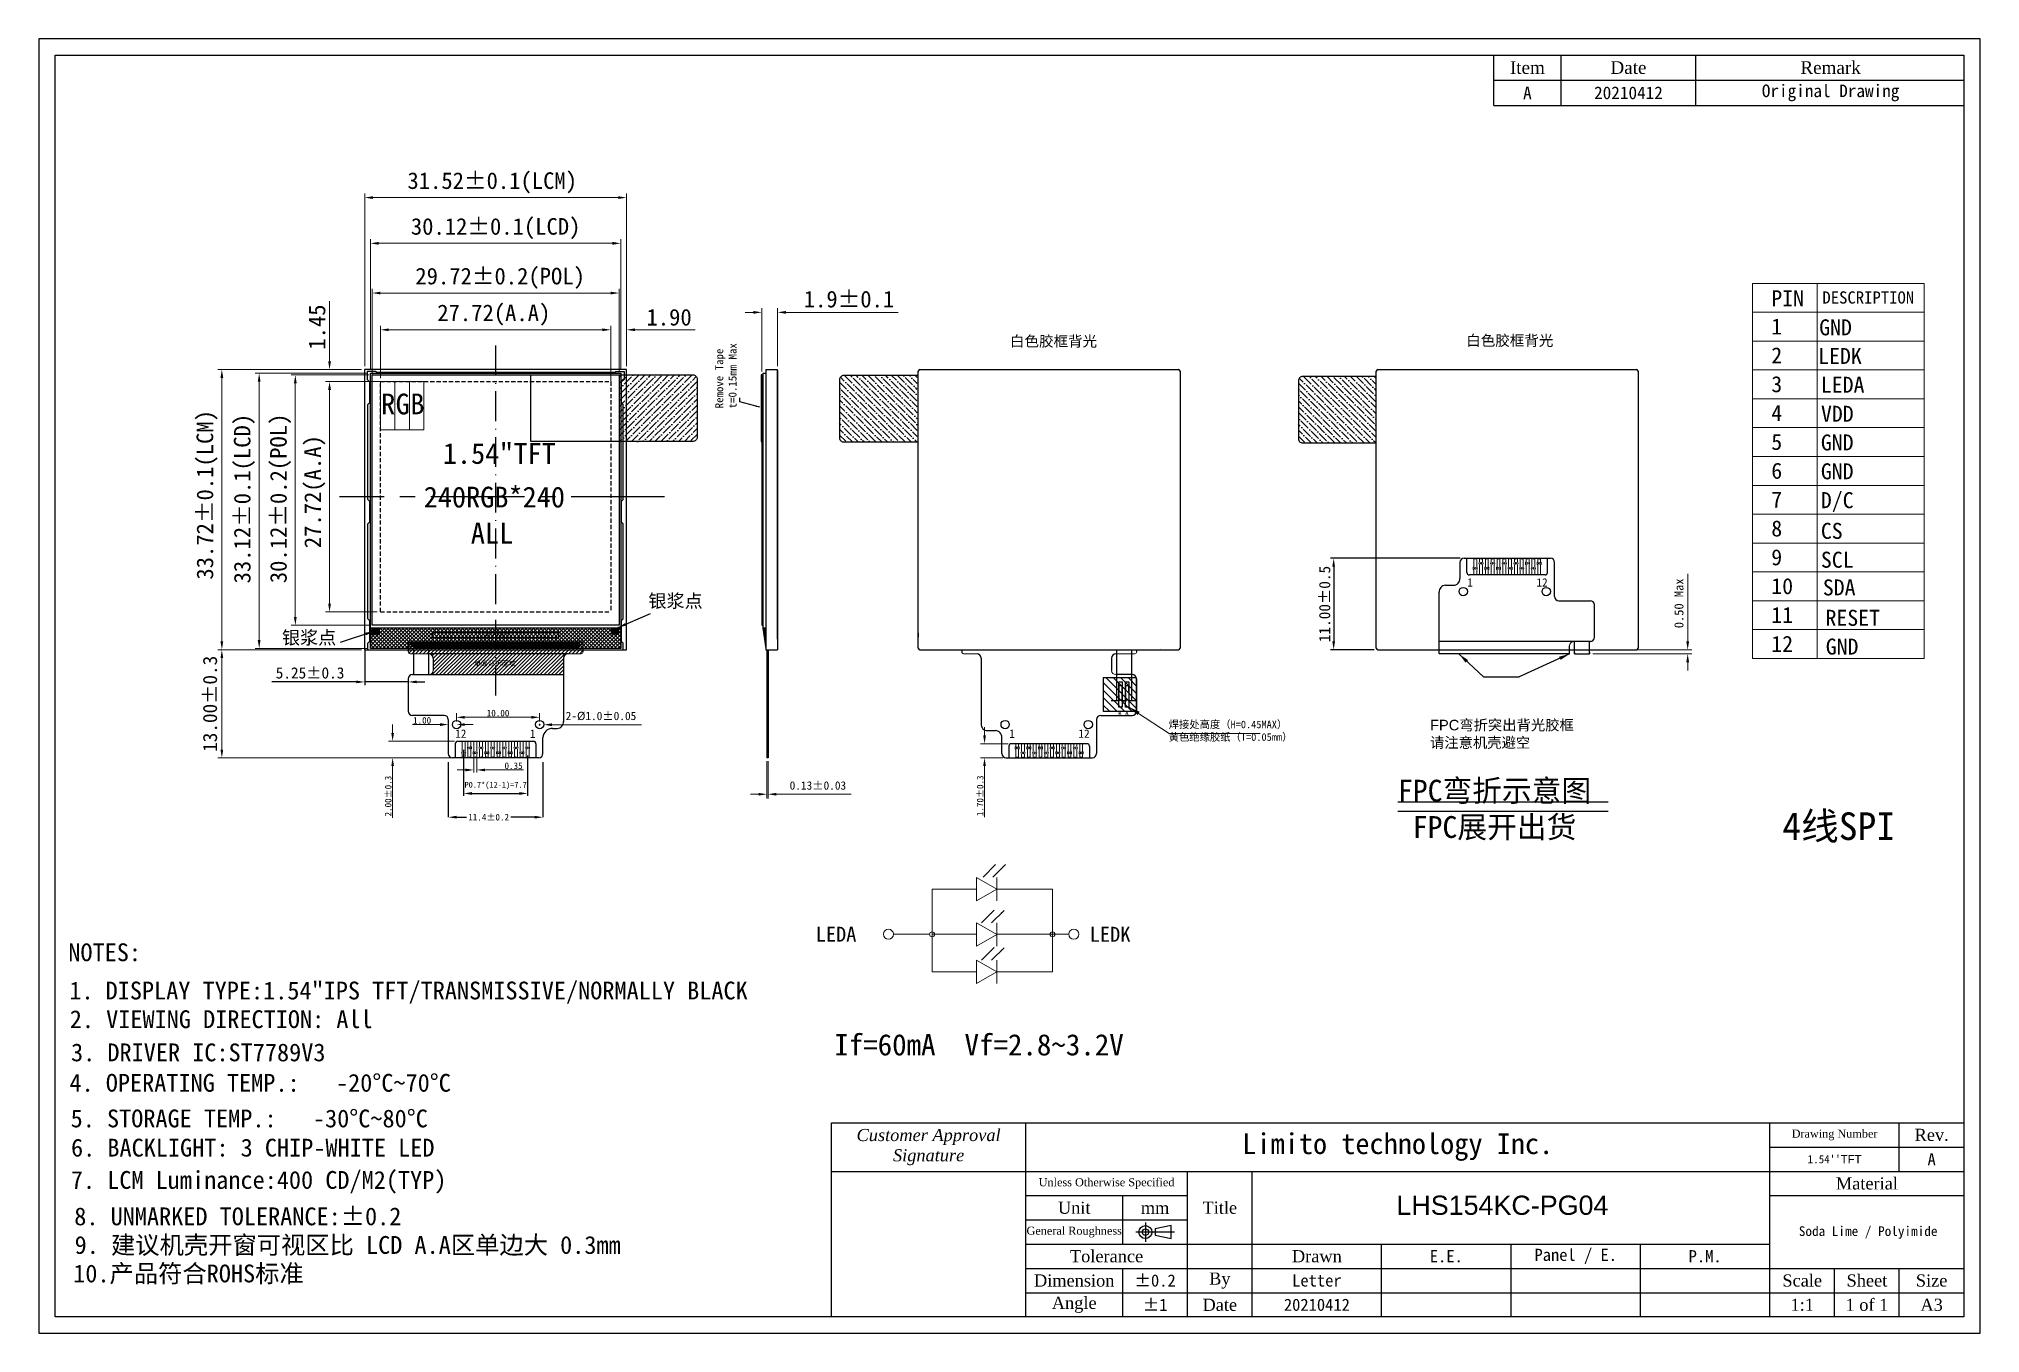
# Model space of a CAD drawing. Header units: millimetres. Extents: x 1279 to 1513, y 338 to 493.
import ezdxf
from ezdxf.lldxf.tags import DXFTag

# ---------------------------------------------------------------- set-up
doc = ezdxf.new("R2010")
doc.units = ezdxf.units.MM
for name, pattern in [('ACAD_ISO10W100', [18, 12, -3, 0, -3]), ('CENTER2', [1.125, 0.75, -0.125, 0.125, -0.125]), ('DASHED2', [0.375, 0.25, -0.125]), ('SOLID', [0])]:
    doc.linetypes.add(name, pattern=pattern)
for name, color, linetype in [('240', 240, 'Continuous'), ('Bezel', 5, 'Continuous'), ('dim', 3, 'Continuous'), ('Dimension', 7, 'Continuous'), ('DWG', 7, 'Continuous'), ('FPC', 30, 'Continuous'), ('FPC-LED', 4, 'Continuous'), ('FPC1', 30, 'Continuous'), ('Frame', 7, 'Continuous'), ('housing', 250, 'Continuous'), ('Index', 7, 'Continuous'), ('LAYER0$C$L0', 2, 'SOLID'), ('lcd', 4, 'Continuous'), ('标准图框', 7, 'Continuous'), ('标注', 3, 'Continuous'), ('边框', 7, 'Continuous')]:
    doc.layers.add(name, color=color, linetype=linetype)
for name, color, linetype, lineweight in [('DIM（标注）', 3, 'Continuous', 15), ('LCD_MAIN', 2, 'Continuous', 9), ('图框', 7, 'Continuous', 0)]:
    doc.layers.add(name, color=color, linetype=linetype, lineweight=lineweight)
doc.styles.add('RD', font='', dxfattribs={"width": 0.8, "height": 1.8})
doc.styles.get("Standard").update_dxf_attribs({"font": 'txt', "bigfont": 'gbcbig.shx'})
doc.styles.add('zengy', font='')
doc.styles.add('宋体', font='')
doc.styles.get('RD').set_extended_font_data('PMingLiU')
doc.styles.get('zengy').set_extended_font_data('SimSun')
doc.styles.get('宋体').set_extended_font_data('SimSun')
tags = doc.linetypes.add('CENTER', pattern=[2, 1.25, -0.25, 0.25, -0.25]).pattern_tags.tags
tags[10:11] = [DXFTag(74, 4), DXFTag(75, 0), DXFTag(340, '0'), DXFTag(46, 0.0), DXFTag(50, 0.0), DXFTag(44, 0.0), DXFTag(45, 0.0)]
tags[8:9] = [DXFTag(74, 4), DXFTag(75, 0), DXFTag(340, '0'), DXFTag(46, 0.0), DXFTag(50, 0.0), DXFTag(44, 0.0), DXFTag(45, 0.0)]
tags[6:7] = [DXFTag(74, 4), DXFTag(75, 0), DXFTag(340, '0'), DXFTag(46, 0.0), DXFTag(50, 0.0), DXFTag(44, 0.0), DXFTag(45, 0.0)]
tags[4:5] = [DXFTag(74, 4), DXFTag(75, 0), DXFTag(340, '0'), DXFTag(46, 0.0), DXFTag(50, 0.0), DXFTag(44, 0.0), DXFTag(45, 0.0)]
doc.dimstyles.new('0.7', dxfattribs={"dimscale": 0.7, "dimtxt": 2, "dimasz": 2, "dimexe": 1, "dimexo": 0.625, "dimtad": 1, "dimdsep": 46, "dimtxsty": '宋体', "dimcen": 0, "dimadec": 0, "dimazin": 0, "dimtfac": 1, "dimtmove": 0, "dimatfit": 0, "dimfxl": 1, "dimlwd": 15, "dimlwe": 15, "dimarcsym": 0})
doc.dimstyles.new('SH', dxfattribs={"dimscale": 1.4, "dimtxt": 2.5, "dimasz": 2.5, "dimexe": 1.25, "dimexo": 0.625, "dimtad": 0, "dimdec": 1, "dimzin": 0, "dimdsep": 46, "dimtxsty": 'RD', "dimcen": 2.5, "dimadec": 0, "dimazin": 0, "dimtfac": 0.6, "dimtdec": 4, "dimtmove": 0, "dimatfit": 3, "dimfxl": 1, "dimtolj": 1, "dimarcsym": 0})
doc.dimstyles.get("Standard").update_dxf_attribs({"dimtxt": 3, "dimasz": 1.5, "dimexe": 0.3, "dimexo": 0.3, "dimgap": 0.5, "dimtad": 1, "dimtoh": 1, "dimdsep": 46, "dimtxsty": 'Standard', "dimcen": 0.5, "dimclrd": 2, "dimclre": 3, "dimclrt": 6, "dimadec": 1, "dimazin": 0, "dimtfac": 1, "dimtofl": 0, "dimtmove": 0, "dimatfit": 3, "dimfxl": 1, "dimtolj": 1, "dimtzin": 0, "dimarcsym": 0})
doc.dimstyles.new('zengy', dxfattribs={"dimtxt": 1.35, "dimasz": 1, "dimexe": 0.4, "dimexo": 0.45, "dimgap": 0.35, "dimtad": 1, "dimzin": 0, "dimdsep": 46, "dimtxsty": 'zengy', "dimcen": 0.09, "dimclrd": 256, "dimclre": 256, "dimclrt": 256, "dimadec": 0, "dimazin": 0, "dimtfac": 1, "dimtmove": 0, "dimatfit": 0, "dimfxl": 0.18, "dimtolj": 1, "dimtzin": 0, "dimlwd": -1, "dimlwe": -1, "dimarcsym": 0})
doc.dimstyles.new('标准', dxfattribs={"dimtxt": 1.8, "dimasz": 1.5, "dimexe": 0.5, "dimexo": 0.4, "dimgap": 0.1, "dimtad": 1, "dimzin": 1, "dimdsep": 46, "dimtxsty": '宋体', "dimblk": 'CLOSEDBLANK', "dimcen": 0.09, "dimclrd": 96, "dimclre": 96, "dimclrt": 3, "dimadec": 0, "dimazin": 0, "dimtfac": 1, "dimtofl": 0, "dimtmove": 0, "dimatfit": 1, "dimldrblk": 'CLOSEDBLANK', "dimfxl": 1, "dimtolj": 1, "dimlwd": 0, "dimlwe": 0, "dimarcsym": 0})
doc.dimstyles.new('标注', dxfattribs={"dimtxt": 1.2, "dimasz": 1, "dimexe": 0, "dimexo": 1, "dimgap": 0.2, "dimtad": 0, "dimrnd": 0.0005, "dimzin": 9, "dimdsep": 46, "dimtxsty": 'Standard', "dimcen": 0, "dimclrd": 3, "dimclre": 3, "dimclrt": 3, "dimadec": 0, "dimazin": 0, "dimtfac": 1, "dimtmove": 0, "dimatfit": 3, "dimfxl": 1, "dimlwd": -1, "dimlwe": -1, "dimarcsym": 0})

msp = doc.modelspace()

# ---------------------------------------------------------------- texts
at = {"linetype": 'Continuous', "lineweight": 0, "style": '宋体'}
for s, height, p in [('PIN', 1.929, (1487.742, 461.191)), ('DESCRIPTION', 1.47611, (1493.893, 461.505)), ('1', 1.929, (1487.742, 457.788)), ('GND', 1.929, (1493.512, 457.686)), ('2', 1.929, (1487.742, 454.315)), ('LEDK', 1.929, (1493.389, 454.239)), ('3', 1.929, (1487.742, 450.843)), ('LEDA', 1.929, (1493.71, 450.774)), ('4', 1.929, (1487.742, 447.371)), ('VDD', 1.929, (1493.721, 447.279)), ('5', 1.929, (1487.742, 443.899)), ('GND', 1.929, (1493.71, 443.83)), ('6', 1.929, (1487.742, 440.427)), ('GND', 1.929, (1493.71, 440.358)), ('7', 1.929, (1487.742, 436.954)), ('D/C', 1.929, (1493.71, 436.885)), ('8', 1.929, (1487.742, 433.482)), ('CS', 1.929, (1493.71, 433.188)), ('9', 1.929, (1487.742, 430.01)), ('SCL', 1.929, (1493.71, 429.716)), ('10', 1.9289, (1487.742, 426.538)), ('SDA', 1.929, (1493.944, 426.383)), ('11', 1.9289, (1487.742, 423.065)), ('RESET', 1.929, (1494.27, 422.725)), ('12', 1.9289, (1487.742, 419.593)), ('GND', 1.929, (1494.3, 419.266))]:
    msp.add_text(s, height=height, dxfattribs=at).set_placement(p)
at = {"char_height": 1, "width": 1.48691, "style": '宋体'}
for s, insert, attachment_point in [('{\\fSimSun|b0|i0|c134|p2;1}', (1451.818, 427.45), 9), ('{\\fSimSun|b0|i0|c134|p2;12}', (1460.83, 427.446), 9), ('{\\fSimSun|b0|i0|c134|p2;12}', (1329.322, 410.248), 1), ('{\\fSimSun|b0|i0|c134|p2;1}', (1338.333, 410.244), 1), ('{\\fSimSun|b0|i0|c134|p2;1}', (1396.689, 410.244), 3), ('{\\fSimSun|b0|i0|c134|p2;12}', (1405.701, 410.248), 3)]:
    msp.add_mtext(s, dxfattribs=dict(at, insert=insert, attachment_point=attachment_point))
at = {"color": 6, "insert": (1331.585, 418.498), "char_height": 0.6, "width": 5.11681, "attachment_point": 1, "style": '宋体'}
msp.add_mtext('{\\fSimSun|b0|i0|c134|p54;单面弯折区域}', dxfattribs=at)
at = {"color": 7, "insert": (1283.095, 372.459), "char_height": 2.14362, "width": 57.68579, "attachment_point": 1, "style": '宋体'}
msp.add_mtext('3. DRIVER IC:ST7789V3', dxfattribs=at)
at = {"layer": '240', "color": 7, "lineweight": -3, "insert": (1332.983, 421.831), "char_height": 0.3417, "width": 0.09657, "attachment_point": 1, "style": '宋体'}
msp.add_mtext('IC-ST7789V', dxfattribs=at)
at = {"layer": 'Bezel', "color": 7, "lineweight": -3, "char_height": 1.2815, "width": 11.39812, "attachment_point": 1, "style": '宋体'}
for insert in [(1396.108, 457.622), (1451.027, 457.71)]:
    msp.add_mtext('白色胶框背光', dxfattribs=dict(at, insert=insert))
at = {"layer": 'dim', "color": 7, "attachment_point": 1, "style": '宋体'}
for s, insert, char_height, width in [('焊接处高度（H=0.45MAX）\\P黄色绝缘胶纸（T=0.05mm）', (1415.207, 411.314), 0.91079, 15.6042), ('{\\fArial|b0|i0|c0|p32;FPC}弯折突出背光胶框\\P请注意机壳避空', (1446.663, 411.413), 1.26344, 35.37834)]:
    msp.add_mtext(s, dxfattribs=dict(at, insert=insert, char_height=char_height, width=width))
at = {"layer": 'Dimension', "color": 7, "style": '宋体'}
for s, insert, char_height, width, attachment_point in [('K', (1409.575, 412.484), 0.575, 0.5286, 3), ('A', (1410.409, 412.484), 0.575, 0.5286, 3), ('{\\fArial|b0|i0|c0|p32;LHS1\\fArial|b0|i0|c186|p32;5\\fArial|b0|i0|c0|p32;4KC-\\fArial|b0|i0|c186|p32;P\\fArial|b0|i0|c0|p32;G04}', (1442.622, 354.149), 2.314434, 256.17487, 1)]:
    msp.add_mtext(s, dxfattribs=dict(at, insert=insert, char_height=char_height, width=width, attachment_point=attachment_point))
at = {"layer": 'DIM（标注）', "color": 7, "style": '宋体'}
for s, height, p in [('LEDA', 1.8, (1372.723, 384.711)), ('LEDK', 1.8, (1405.711, 384.699)), ('If=60mA  Vf=2.8~3.2V ', 2.56087, (1374.959, 371.024))]:
    msp.add_text(s, height=height, dxfattribs=at).set_placement(p)
at = {"layer": 'FPC', "color": 6, "char_height": 1.5963, "width": 6.95452, "attachment_point": 1, "style": '宋体'}
for insert in [(1352.59, 426.517), (1308.482, 422.101)]:
    msp.add_mtext('银浆点', dxfattribs=dict(at, insert=insert))
at = {"layer": 'Frame', "color": 7, "attachment_point": 5, "style": '宋体'}
for s, insert, char_height in [('{\\fTimes New Roman|b0|i0|c0|p18;Remark}', (1494.88, 489.905), 1.52064), ('{\\fTimes New Roman|b0|i0|c0|p18;Item}', (1458.385, 489.905), 1.52064), ('{\\fTimes New Roman|b0|i0|c0|p18;Date}', (1470.55, 489.905), 1.52064), ('A', (1458.385, 486.863), 1.521), ('20210412', (1470.55, 486.863), 1.5206), ('Original Drawing', (1494.88, 486.863), 1.52064), ('{\\fTimes New Roman|b0|i1|c0|p18;Customer Approval\\PSignature}', (1386.314, 359.987), 1.46042), ('{\\fTimes New Roman|b0|i0|c0|p18;Rev.}', (1507.043, 361.448), 1.46042), ('{\\fSimSun|b1|i0|c134|p2;Limito technology Inc.}', (1442.784, 359.987), 2.5), ('{\\fTimes New Roman|b0|i0|c0|p18;Drawing Number}', (1495.359, 361.448), 0.97362), ("1.54''{\\fArial|b0|i0|c0|p32;TFT}", (1495.359, 358.527), 0.97362), ('A', (1507.043, 358.527), 1.46), ('{\\fTimes New Roman|b0|i0|c0|p18;Unless Otherwise Specified}', (1407.734, 355.606), 0.97362), ('{\\fTimes New Roman|b0|i0|c0|p18;Material}', (1499.254, 355.606), 1.46042), ('{\\fTimes New Roman|b0|i0|c0|p18;Unit}', (1403.839, 352.685), 1.46042), ('{\\fTimes New Roman|b0|i0|c0|p18;mm}', (1413.575, 352.685), 1.46042), ('{\\fTimes New Roman|b0|i0|c0|p18;Title}', (1421.364, 352.685), 1.46042), ('Soda Lime / Polyimide', (1499.402, 349.703), 1.16834), ('{\\fTimes New Roman|b0|i0|c0|p18;General Roughness}', (1403.839, 349.764), 0.97362), ('{\\fTimes New Roman|b0|i0|c0|p18;Tolerance}', (1407.734, 346.843), 1.46042), ('{\\fTimes New Roman|b0|i0|c0|p18;Drawn}', (1433.048, 346.843), 1.46042), ('E.E.', (1448.626, 346.843), 1.4604), ('Panel / E.', (1464.203, 346.843), 1.4604), ('P.M.', (1479.781, 346.843), 1.4604), ('{\\fTimes New Roman|b0|i0|c0|p18;Dimension}', (1403.839, 343.923), 1.46042), ('%%P0.2', (1413.575, 343.923), 1.4604), ('{\\fTimes New Roman|b0|i0|c0|p18;By}', (1421.364, 343.923), 1.46042), ('Letter', (1433.048, 343.923), 1.4604), ('{\\fTimes New Roman|b0|i0|c0|p18;Scale}', (1491.465, 343.923), 1.46042), ('{\\fTimes New Roman|b0|i0|c0|p18;Sheet}', (1499.254, 343.923), 1.46042), ('{\\fTimes New Roman|b0|i0|c0|p18;Size}', (1507.043, 343.923), 1.46042), ('{\\fTimes New Roman|b0|i0|c0|p18;Angle}', (1403.839, 341.002), 1.46042), ('%%p1', (1413.575, 341.002), 1.4604), ('{\\fTimes New Roman|b0|i0|c0|p18;Date}', (1421.364, 341.002), 1.46042), ('20210412', (1433.048, 341.002), 1.4604), ('{\\fTimes New Roman|b0|i0|c0|p18;1:1}', (1491.465, 341.002), 1.46042), ('{\\fTimes New Roman|b0|i0|c0|p18;1 of 1}', (1499.254, 341.002), 1.46042), ('{\\fTimes New Roman|b0|i0|c0|p18;A3}', (1507.043, 341.002), 1.46042)]:
    msp.add_mtext(s, dxfattribs=dict(at, insert=insert, char_height=char_height))
at = {"layer": 'Index', "insert": (1361.92, 448.903), "char_height": 0.96, "attachment_point": 4, "rotation": 90, "style": '宋体'}
msp.add_mtext('Remove Tape\\Pt=0.15mm Max', dxfattribs=at)
at = {"layer": 'lcd', "color": 6, "ltscale": 2, "char_height": 0.2007, "width": 0.01343, "attachment_point": 1, "style": '宋体'}
for insert in [(1319.675, 422.243), (1348.47, 422.243)]:
    msp.add_mtext('Ag', dxfattribs=dict(at, insert=insert))
at = {"layer": 'lcd', "color": 7, "ltscale": 2, "width": 0.03934, "attachment_point": 1, "style": '宋体'}
for s, insert, char_height in [('1', (1324.38, 421.25), 0.205), ('134', (1343.867, 421.25), 0.2052)]:
    msp.add_mtext(s, dxfattribs=dict(at, insert=insert, char_height=char_height))
at = {"layer": 'LCD_MAIN', "color": 1, "linetype": 'ByBlock', "insert": (1320.417, 450.678), "char_height": 2.5, "width": 1.74196, "attachment_point": 1, "style": '宋体'}
msp.add_mtext('R', dxfattribs=at)
at = {"layer": 'LCD_MAIN', "color": 3, "linetype": 'ByBlock', "insert": (1322.163, 450.678), "char_height": 2.5, "width": 1.74196, "attachment_point": 1, "style": '宋体'}
msp.add_mtext('G', dxfattribs=at)
at = {"layer": 'LCD_MAIN', "color": 5, "linetype": 'ByBlock', "insert": (1323.935, 450.678), "char_height": 2.5, "width": 1.74196, "attachment_point": 1, "style": '宋体'}
msp.add_mtext('B', dxfattribs=at)
at = {"layer": 'LCD_MAIN', "color": 7, "linetype": 'ByBlock', "char_height": 2.5, "attachment_point": 1, "style": '宋体'}
for s, insert, width in [('1.54"TFT', (1327.843, 444.72), 21.21544), ('240RGB*240', (1325.539, 439.47), 21.21544), ('ALL', (1331.213, 435.125), 5.55458)]:
    msp.add_mtext(s, dxfattribs=dict(at, insert=insert, width=width))
at = {"layer": '图框', "style": '宋体'}
for s, height, p in [('NOTES:', 2.1436, (1282.768, 382.363)), ('1. DISPLAY TYPE:1.54"IPS TFT/TRANSMISSIVE/NORMALLY BLACK', 2.14362, (1282.881, 377.762)), ('2. VIEWING DIRECTION: All', 2.14362, (1282.945, 374.312)), ('4. OPERATING TEMP.:   -20%%DC~70%%DC', 2.14362, (1282.902, 366.654)), ('5. STORAGE TEMP.:   -30%%DC~80%%DC', 2.14362, (1283.046, 362.365)), ('6. BACKLIGHT: 3 CHIP-WHITE LED', 2.14362, (1283.093, 358.849)), ('7. LCM Luminance:400 CD/M2(TYP)', 2.14362, (1283.07, 354.964)), ('8. UNMARKED TOLERANCE:%%P0.2', 2.14362, (1283.48, 350.58)), ('9. 建议机壳开窗可视区比 LCD A.A区单边大 0.3mm', 2.14362, (1283.528, 347.139))]:
    msp.add_text(s, height=height, dxfattribs=at).set_placement(p)
at = {"layer": '图框', "insert": (1283.353, 345.85), "char_height": 2.14362, "width": 57.68579, "attachment_point": 1, "style": '宋体'}
msp.add_mtext('10.产品符合ROHS标准', dxfattribs=at)
at = {"layer": '标注', "color": 7, "insert": (1442.811, 396.899), "char_height": 2.62501, "width": 36.92938, "attachment_point": 7, "style": '宋体'}
msp.add_mtext('{\\fSimSun|b0|i0|c134|p2;FPC弯折示意图\\P FPC展开出货}', dxfattribs=at)
at = {"layer": '边框', "style": '宋体'}
msp.add_text('4线SPI', height=3.3199, dxfattribs=at).set_placement((1489.076, 396.955))

# ---------------------------------------------------------------- blocks, each defined once
blk = doc.blocks.new('*D55')
at = {"color": 7, "lineweight": 0}
for p, q in [((1318.44, 453.97), (1318.44, 474.76)), ((1349.96, 453.97), (1349.96, 474.76)), ((1319.44, 474.26), (1348.96, 474.26))]:
    blk.add_line(p, q, dxfattribs=at)
at = {"color": 7}
for points in [[(1319.44, 474.43), (1319.44, 474.1), (1318.44, 474.26)], [(1348.96, 474.43), (1348.96, 474.1), (1349.96, 474.26)]]:
    blk.add_solid(points, dxfattribs=at)
at = {"layer": 'Defpoints', "color": 0}
for p in [(1349.96, 474.26), (1318.44, 453.57), (1349.96, 453.57)]:
    blk.add_point(p, dxfattribs=at)
at = {"color": 7, "insert": (1333.79, 476.04), "char_height": 2, "attachment_point": 5, "style": '宋体'}
blk.add_mtext('\\A1;31.52%%P0.1(LCM)', dxfattribs=at)
blk = doc.blocks.new('_ClosedBlank')
at = {"color": 0, "linetype": 'ByBlock', "lineweight": -2}
for p, q in [((-1, 0.17), (0, 0)), ((-1, 0.17), (-1, -0.17)), ((0, 0), (-1, -0.17))]:
    blk.add_line(p, q, dxfattribs=at)
blk = doc.blocks.new('*D56')
at = {"color": 7, "lineweight": 0}
for p, q in [((1320.34, 452.52), (1320.34, 458.85)), ((1321.34, 458.35), (1347.06, 458.35)), ((1348.06, 452.52), (1348.06, 458.85))]:
    blk.add_line(p, q, dxfattribs=at)
at = {"color": 7}
for points in [[(1321.34, 458.52), (1321.34, 458.19), (1320.34, 458.35)], [(1347.06, 458.52), (1347.06, 458.19), (1348.06, 458.35)]]:
    blk.add_solid(points, dxfattribs=at)
at = {"layer": 'Defpoints', "color": 0}
for p in [(1348.06, 458.35), (1320.34, 452.12), (1348.06, 452.12)]:
    blk.add_point(p, dxfattribs=at)
at = {"color": 7, "insert": (1333.98, 460.13), "char_height": 2, "attachment_point": 5, "style": '宋体'}
blk.add_mtext('\\A1;27.72(A.A)', dxfattribs=at)
blk = doc.blocks.new('*D57')
at = {"color": 7, "lineweight": 0}
for p, q in [((1318.74, 453.12), (1305.24, 453.12)), ((1305.74, 452.12), (1305.74, 421)), ((1318.74, 420), (1305.24, 420))]:
    blk.add_line(p, q, dxfattribs=at)
at = {"color": 7}
for points in [[(1305.57, 452.12), (1305.9, 452.12), (1305.74, 453.12)], [(1305.57, 421), (1305.9, 421), (1305.74, 420)]]:
    blk.add_solid(points, dxfattribs=at)
at = {"layer": 'Defpoints', "color": 0}
for p in [(1319.14, 453.12), (1305.74, 420), (1319.14, 420)]:
    blk.add_point(p, dxfattribs=at)
at = {"color": 7, "insert": (1303.96, 438.03), "char_height": 2, "attachment_point": 5, "rotation": 90, "style": '宋体'}
blk.add_mtext('\\A1;33.12%%P0.1(LCD)', dxfattribs=at)
blk = doc.blocks.new('*D58')
at = {"color": 7, "lineweight": 0}
for p, q in [((1320.34, 452.12), (1313.71, 452.12)), ((1314.21, 451.12), (1314.21, 425.4)), ((1319.94, 424.4), (1313.71, 424.4))]:
    blk.add_line(p, q, dxfattribs=at)
at = {"color": 7}
for points in [[(1314.04, 451.12), (1314.38, 451.12), (1314.21, 452.12)], [(1314.04, 425.4), (1314.38, 425.4), (1314.21, 424.4)]]:
    blk.add_solid(points, dxfattribs=at)
at = {"layer": 'Defpoints', "color": 0}
for p in [(1320.74, 452.12), (1314.21, 424.4), (1320.34, 424.4)]:
    blk.add_point(p, dxfattribs=at)
at = {"color": 7, "insert": (1312.44, 438.87), "char_height": 2, "attachment_point": 5, "rotation": 90, "style": '宋体'}
blk.add_mtext('\\A1;27.72(A.A)', dxfattribs=at)
blk = doc.blocks.new('*D59')
at = {"color": 7, "lineweight": 0}
for p, q in [((1319.34, 452.92), (1319.34, 463.28)), ((1320.34, 462.78), (1348.06, 462.78)), ((1349.06, 453.32), (1349.06, 463.28))]:
    blk.add_line(p, q, dxfattribs=at)
at = {"color": 7}
for points in [[(1320.34, 462.94), (1320.34, 462.61), (1319.34, 462.78)], [(1348.06, 462.94), (1348.06, 462.61), (1349.06, 462.78)]]:
    blk.add_solid(points, dxfattribs=at)
at = {"layer": 'Defpoints', "color": 0}
for p in [(1349.06, 462.78), (1319.34, 452.52), (1349.06, 452.92)]:
    blk.add_point(p, dxfattribs=at)
at = {"color": 7, "insert": (1334.74, 464.55), "char_height": 2, "attachment_point": 5, "style": '宋体'}
blk.add_mtext('\\A1;29.72%%P0.2(POL)', dxfattribs=at)
blk = doc.blocks.new('*D60')
at = {"color": 7, "lineweight": 0}
for p, q in [((1318.94, 452.92), (1309.59, 452.92)), ((1310.09, 451.92), (1310.09, 423.8)), ((1318.94, 422.8), (1309.59, 422.8))]:
    blk.add_line(p, q, dxfattribs=at)
at = {"color": 7}
for points in [[(1309.92, 451.92), (1310.26, 451.92), (1310.09, 452.92)], [(1309.92, 423.8), (1310.26, 423.8), (1310.09, 422.8)]]:
    blk.add_solid(points, dxfattribs=at)
at = {"layer": 'Defpoints', "color": 0}
for p in [(1319.34, 452.92), (1310.09, 422.8), (1319.34, 422.8)]:
    blk.add_point(p, dxfattribs=at)
at = {"color": 7, "insert": (1308.32, 438.06), "char_height": 2, "attachment_point": 5, "rotation": 90, "style": '宋体'}
blk.add_mtext('\\A1;30.12%%P0.2(POL)', dxfattribs=at)
blk = doc.blocks.new('*D61')
at = {"color": 7, "lineweight": 0}
for p, q in [((1347.06, 458.35), (1346.06, 458.35)), ((1348.06, 452.12), (1348.06, 458.85)), ((1349.96, 453.97), (1349.96, 458.85)), ((1350.96, 458.35), (1358.21, 458.35))]:
    blk.add_line(p, q, dxfattribs=at)
at = {"color": 7}
for points in [[(1347.06, 458.52), (1347.06, 458.19), (1348.06, 458.35)], [(1350.96, 458.52), (1350.96, 458.19), (1349.96, 458.35)]]:
    blk.add_solid(points, dxfattribs=at)
at = {"layer": 'Defpoints', "color": 0}
for p in [(1349.96, 458.35), (1349.96, 453.57), (1348.06, 451.72)]:
    blk.add_point(p, dxfattribs=at)
at = {"color": 7, "insert": (1355.08, 459.85), "char_height": 2, "attachment_point": 5, "style": '宋体'}
blk.add_mtext('\\A1;1.90', dxfattribs=at)
blk = doc.blocks.new('*D62')
at = {"color": 7, "lineweight": 0}
for p, q in [((1314.21, 454.57), (1314.21, 461.79)), ((1318.04, 453.57), (1313.71, 453.57)), ((1320.34, 452.12), (1313.71, 452.12)), ((1314.21, 451.12), (1314.21, 450.12))]:
    blk.add_line(p, q, dxfattribs=at)
at = {"color": 7}
for points in [[(1314.04, 454.57), (1314.38, 454.57), (1314.21, 453.57)], [(1314.04, 451.12), (1314.38, 451.12), (1314.21, 452.12)]]:
    blk.add_solid(points, dxfattribs=at)
at = {"layer": 'Defpoints', "color": 0}
for p in [(1314.21, 453.57), (1318.44, 453.57), (1320.74, 452.12)]:
    blk.add_point(p, dxfattribs=at)
at = {"color": 7, "insert": (1312.71, 458.68), "char_height": 2, "attachment_point": 5, "rotation": 90, "style": '宋体'}
blk.add_mtext('\\A1;1.45', dxfattribs=at)
blk = doc.blocks.new('*D63')
at = {"color": 7, "lineweight": 0}
for p, q in [((1318.04, 453.57), (1300.75, 453.57)), ((1301.25, 452.57), (1301.25, 420.85)), ((1318.04, 419.85), (1300.75, 419.85))]:
    blk.add_line(p, q, dxfattribs=at)
at = {"color": 7}
for points in [[(1301.08, 452.57), (1301.41, 452.57), (1301.25, 453.57)], [(1301.08, 420.85), (1301.41, 420.85), (1301.25, 419.85)]]:
    blk.add_solid(points, dxfattribs=at)
at = {"layer": 'Defpoints', "color": 0}
for p in [(1318.44, 453.57), (1301.25, 419.85), (1318.44, 419.85)]:
    blk.add_point(p, dxfattribs=at)
at = {"color": 7, "insert": (1299.47, 438.49), "char_height": 2, "attachment_point": 5, "rotation": 90, "style": '宋体'}
blk.add_mtext('\\A1;33.72%%P0.1(LCM)', dxfattribs=at)
blk = doc.blocks.new('*D64')
at = {"color": 7, "lineweight": 0}
for p, q in [((1365.23, 460.45), (1364.23, 460.45)), ((1366.23, 453.32), (1366.23, 460.95)), ((1368.14, 453.97), (1368.14, 460.95)), ((1369.14, 460.45), (1382.64, 460.45))]:
    blk.add_line(p, q, dxfattribs=at)
at = {"color": 7}
for points in [[(1365.23, 460.62), (1365.23, 460.28), (1366.23, 460.45)], [(1369.14, 460.62), (1369.14, 460.28), (1368.14, 460.45)]]:
    blk.add_solid(points, dxfattribs=at)
at = {"layer": 'Defpoints', "color": 0}
for p in [(1368.14, 460.45), (1368.14, 453.57), (1366.23, 452.92)]:
    blk.add_point(p, dxfattribs=at)
at = {"color": 7, "insert": (1376.73, 462.03), "char_height": 2, "attachment_point": 5, "style": '宋体'}
blk.add_mtext('\\A1;1.9%%P0.1', dxfattribs=at)
blk = doc.blocks.new('*D68')
at = {"layer": 'Defpoints', "color": 0}
for p in [(1318.44, 420.29), (1318.44, 415.97), (1323.69, 416.36)]:
    blk.add_point(p, dxfattribs=at)
at = {"layer": 'dim', "color": 7}
for p, q in [((1318.44, 419.84), (1318.44, 415.57)), ((1317.44, 415.97), (1307.28, 415.97)), ((1323.69, 415.97), (1318.44, 415.97)), ((1324.69, 415.97), (1325.69, 415.97)), ((1323.69, 415.91), (1323.69, 415.57))]:
    blk.add_line(p, q, dxfattribs=at)
for points in [[(1317.44, 416.14), (1317.44, 415.81), (1318.44, 415.97)], [(1324.69, 416.14), (1324.69, 415.81), (1323.69, 415.97)]]:
    blk.add_solid(points, dxfattribs=at)
at = {"layer": 'dim', "color": 7, "insert": (1311.86, 417.05), "char_height": 1.35, "attachment_point": 5, "style": '宋体'}
blk.add_mtext('\\A1;5.25%%P0.3', dxfattribs=at)
blk = doc.blocks.new('*D69')
at = {"color": 7, "lineweight": 0}
for p, q in [((1318.04, 419.84), (1300.75, 419.84)), ((1301.25, 418.84), (1301.25, 407.84)), ((1328.6, 406.84), (1300.75, 406.84))]:
    blk.add_line(p, q, dxfattribs=at)
at = {"color": 7}
for points in [[(1301.08, 418.84), (1301.41, 418.84), (1301.25, 419.84)], [(1301.08, 407.84), (1301.41, 407.84), (1301.25, 406.84)]]:
    blk.add_solid(points, dxfattribs=at)
at = {"layer": 'Defpoints', "color": 0}
for p in [(1318.44, 419.84), (1301.25, 406.84), (1329, 406.84)]:
    blk.add_point(p, dxfattribs=at)
at = {"color": 7, "insert": (1299.83, 413.34), "char_height": 1.7, "attachment_point": 5, "rotation": 90, "style": '宋体'}
blk.add_mtext('\\A1;13.00%%P0.3', dxfattribs=at)
blk = doc.blocks.new('*D70')
at = {"color": 7, "lineweight": 0}
for p, q in [((1366.86, 406.44), (1366.86, 401.96)), ((1366.99, 406.44), (1366.99, 401.96)), ((1365.86, 402.46), (1364.86, 402.46)), ((1367.99, 402.46), (1376.98, 402.46))]:
    blk.add_line(p, q, dxfattribs=at)
at = {"color": 7}
for points in [[(1365.86, 402.62), (1365.86, 402.29), (1366.86, 402.46)], [(1367.99, 402.62), (1367.99, 402.29), (1366.99, 402.46)]]:
    blk.add_solid(points, dxfattribs=at)
at = {"layer": 'Defpoints', "color": 0}
for p in [(1366.86, 406.84), (1366.99, 406.84), (1366.99, 402.46)]:
    blk.add_point(p, dxfattribs=at)
at = {"color": 7, "insert": (1372.99, 403.5), "char_height": 1, "attachment_point": 5, "style": '宋体'}
blk.add_mtext('\\A1;0.13%%p0.03', dxfattribs=at)
blk = doc.blocks.new('f')
h = blk.add_hatch()
h.set_pattern_fill('ANSI31', color=2, scale=0.2, style=0)
h.set_pattern_definition([(45, (236.8483, 0), (-0.4490128, 0.4490128), [])])
h.paths.add_polyline_path([(485.95, 191.79), (481.95, 191.79), (481.95, 187.79), (485.95, 187.79)])
at = {"color": 2}
for p, q in [((481.95, 191.79), (485.95, 191.79)), ((481.95, 187.79), (481.95, 191.79)), ((485.95, 191.79), (485.95, 187.79)), ((485.95, 187.79), (481.95, 187.79))]:
    blk.add_line(p, q, dxfattribs=at)
blk = doc.blocks.new('*D71')
at = {"color": 7, "lineweight": 0}
for p, q in [((1477.68, 420.85), (1477.68, 429)), ((1466.25, 419.35), (1478.18, 419.35)), ((1471.52, 419.85), (1478.18, 419.85)), ((1477.68, 418.35), (1477.68, 417.35))]:
    blk.add_line(p, q, dxfattribs=at)
at = {"color": 7}
for points in [[(1477.51, 420.85), (1477.85, 420.85), (1477.68, 419.85)], [(1477.51, 418.35), (1477.85, 418.35), (1477.68, 419.35)]]:
    blk.add_solid(points, dxfattribs=at)
at = {"layer": 'Defpoints', "color": 0}
for p in [(1465.85, 419.35), (1471.12, 419.85), (1477.68, 419.85)]:
    blk.add_point(p, dxfattribs=at)
at = {"color": 7, "insert": (1476.63, 425.43), "char_height": 1.1, "attachment_point": 5, "rotation": 90, "style": '宋体'}
blk.add_mtext('\\A1;0.50 Max', dxfattribs=at)
blk = doc.blocks.new('*D73')
at = {"layer": 'Defpoints', "color": 0}
for p in [(1450.76, 430.85), (1435.07, 419.85), (1440.4, 419.85)]:
    blk.add_point(p, dxfattribs=at)
at = {"layer": 'dim', "color": 7}
for p, q in [((1450.31, 430.85), (1434.67, 430.85)), ((1435.07, 429.85), (1435.07, 420.85)), ((1439.95, 419.85), (1434.67, 419.85))]:
    blk.add_line(p, q, dxfattribs=at)
for points in [[(1434.9, 429.85), (1435.23, 429.85), (1435.07, 430.85)], [(1434.9, 420.85), (1435.23, 420.85), (1435.07, 419.85)]]:
    blk.add_solid(points, dxfattribs=at)
at = {"layer": 'dim', "color": 7, "insert": (1433.99, 425.35), "char_height": 1.35, "attachment_point": 5, "rotation": 90, "style": '宋体'}
blk.add_mtext('\\A1;11.00%%P0.5', dxfattribs=at)
blk = doc.blocks.new('*D74')
at = {"color": 7}
for p, q in [((1328.5, 406.32), (1328.5, 399.69)), ((1339.9, 406.32), (1339.9, 399.69)), ((1329.5, 399.69), (1330.68, 399.69)), ((1338.9, 399.69), (1336.03, 399.69))]:
    blk.add_line(p, q, dxfattribs=at)
for points in [[(1329.5, 399.86), (1329.5, 399.53), (1328.5, 399.69)], [(1338.9, 399.86), (1338.9, 399.53), (1339.9, 399.69)]]:
    blk.add_solid(points, dxfattribs=at)
at = {"layer": 'Defpoints', "color": 0}
for p in [(1328.5, 407.32), (1339.9, 407.32), (1339.9, 399.69)]:
    blk.add_point(p, dxfattribs=at)
at = {"color": 7, "insert": (1333.36, 399.69), "char_height": 0.8, "attachment_point": 5, "style": '宋体'}
blk.add_mtext('11.4±0.2', dxfattribs=at)
blk = doc.blocks.new('*D75')
at = {"color": 7, "lineweight": 0}
for p, q in [((1321.8, 409.84), (1321.8, 410.84)), ((1329.25, 408.84), (1321.3, 408.84)), ((1329, 406.84), (1321.3, 406.84)), ((1321.8, 405.84), (1321.8, 399.62))]:
    blk.add_line(p, q, dxfattribs=at)
at = {"color": 7}
for points in [[(1321.64, 409.84), (1321.97, 409.84), (1321.8, 408.84)], [(1321.64, 405.84), (1321.97, 405.84), (1321.8, 406.84)]]:
    blk.add_solid(points, dxfattribs=at)
at = {"layer": 'Defpoints', "color": 0}
for p in [(1321.8, 406.84), (1329.4, 406.84), (1329.65, 408.84)]:
    blk.add_point(p, dxfattribs=at)
at = {"color": 7, "insert": (1321.27, 402.23), "char_height": 0.8, "attachment_point": 5, "rotation": 90, "style": '宋体'}
blk.add_mtext('\\A1;2.00%%P0.3', dxfattribs=at)
blk = doc.blocks.new('*D76')
at = {"color": 7, "lineweight": 0}
for p, q in [((1331.57, 406.92), (1331.57, 405.08)), ((1331.92, 406.92), (1331.92, 405.08)), ((1330.57, 405.38), (1329.57, 405.38)), ((1332.92, 405.38), (1337.55, 405.38))]:
    blk.add_line(p, q, dxfattribs=at)
at = {"color": 7}
for points in [[(1330.57, 405.54), (1330.57, 405.21), (1331.57, 405.38)], [(1332.92, 405.54), (1332.92, 405.21), (1331.92, 405.38)]]:
    blk.add_solid(points, dxfattribs=at)
at = {"layer": 'Defpoints', "color": 0}
for p in [(1331.57, 407.22), (1331.92, 407.22), (1331.92, 405.38)]:
    blk.add_point(p, dxfattribs=at)
at = {"color": 7, "insert": (1336.36, 405.88), "char_height": 0.8, "attachment_point": 5, "style": '宋体'}
blk.add_mtext('\\A1;0.35', dxfattribs=at)
blk = doc.blocks.new('*D77')
at = {"color": 7, "lineweight": 0}
for p, q in [((1339.4, 410.82), (1339.58, 410.82)), ((1339.49, 410.73), (1339.49, 410.91)), ((1340.99, 410.82), (1351.77, 410.82))]:
    blk.add_line(p, q, dxfattribs=at)
at = {"color": 7}
blk.add_solid([(1340.99, 410.99), (1340.99, 410.65), (1339.99, 410.82)], dxfattribs=at)
at = {"layer": 'Defpoints', "color": 0}
for p in [(1338.99, 410.82), (1339.99, 410.82)]:
    blk.add_point(p, dxfattribs=at)
at = {"color": 7, "insert": (1346.88, 411.86), "char_height": 1, "attachment_point": 5, "style": '宋体'}
blk.add_mtext('\\A1;2-%%c1.0%%p0.05', dxfattribs=at)
blk = doc.blocks.new('*D78')
at = {"color": 7, "lineweight": -2}
for p, q in [((1330.35, 407.82), (1330.35, 402.25)), ((1338.05, 407.12), (1338.05, 402.25)), ((1331.35, 402.55), (1337.05, 402.55))]:
    blk.add_line(p, q, dxfattribs=at)
at = {"color": 7}
for points in [[(1331.35, 402.72), (1331.35, 402.38), (1330.35, 402.55)], [(1337.05, 402.72), (1337.05, 402.38), (1338.05, 402.55)]]:
    blk.add_solid(points, dxfattribs=at)
at = {"layer": 'Defpoints', "color": 0}
for p in [(1330.35, 408.12), (1338.05, 407.42), (1338.05, 402.55)]:
    blk.add_point(p, dxfattribs=at)
at = {"color": 7, "insert": (1334.2, 403.5), "char_height": 0.7, "attachment_point": 5, "style": '宋体'}
blk.add_mtext('\\A1;P0.7*(12-1)=7.7', dxfattribs=at)
blk = doc.blocks.new('*D79')
at = {"color": 7, "lineweight": 0}
for p, q in [((1329.49, 411.22), (1329.49, 412.22)), ((1330.49, 411.72), (1338.49, 411.72)), ((1339.49, 411.22), (1339.49, 412.22))]:
    blk.add_line(p, q, dxfattribs=at)
at = {"color": 7}
for points in [[(1330.49, 411.88), (1330.49, 411.55), (1329.49, 411.72)], [(1338.49, 411.88), (1338.49, 411.55), (1339.49, 411.72)]]:
    blk.add_solid(points, dxfattribs=at)
at = {"layer": 'Defpoints', "color": 0}
for p in [(1339.49, 411.72), (1329.49, 410.82), (1339.49, 410.82)]:
    blk.add_point(p, dxfattribs=at)
at = {"color": 7, "insert": (1334.49, 412.22), "char_height": 0.8, "attachment_point": 5, "style": '宋体'}
blk.add_mtext('\\A1;10.00', dxfattribs=at)
blk = doc.blocks.new('*D80')
at = {"color": 7, "lineweight": 0}
for p, q in [((1328.5, 411.22), (1328.5, 411.34)), ((1329.49, 411.22), (1329.49, 411.34)), ((1327.5, 410.84), (1324.19, 410.84)), ((1330.49, 410.84), (1331.49, 410.84))]:
    blk.add_line(p, q, dxfattribs=at)
at = {"color": 7}
for points in [[(1327.5, 411.01), (1327.5, 410.67), (1328.5, 410.84)], [(1330.49, 411.01), (1330.49, 410.67), (1329.49, 410.84)]]:
    blk.add_solid(points, dxfattribs=at)
at = {"layer": 'Defpoints', "color": 0}
for p in [(1328.5, 410.84), (1328.5, 410.82), (1329.49, 410.82)]:
    blk.add_point(p, dxfattribs=at)
at = {"color": 7, "insert": (1325.35, 411.34), "char_height": 0.8, "attachment_point": 5, "style": '宋体'}
blk.add_mtext('\\A1;1.00', dxfattribs=at)
blk = doc.blocks.new('*D81')
at = {"color": 7, "lineweight": 0}
for p, q in [((1393.05, 409.54), (1393.05, 410.54)), ((1395.88, 408.54), (1392.55, 408.54)), ((1395.23, 406.84), (1392.55, 406.84)), ((1393.05, 405.84), (1393.05, 399.69))]:
    blk.add_line(p, q, dxfattribs=at)
at = {"color": 7}
for points in [[(1392.88, 409.54), (1393.21, 409.54), (1393.05, 408.54)], [(1392.88, 405.84), (1393.21, 405.84), (1393.05, 406.84)]]:
    blk.add_solid(points, dxfattribs=at)
at = {"layer": 'Defpoints', "color": 0}
for p in [(1393.05, 406.84), (1395.63, 406.84), (1396.28, 408.54)]:
    blk.add_point(p, dxfattribs=at)
at = {"color": 7, "insert": (1392.52, 402.27), "char_height": 0.8, "attachment_point": 5, "rotation": 90, "style": '宋体'}
blk.add_mtext('\\A1;1.70%%P0.3', dxfattribs=at)
blk = doc.blocks.new('*D83')
at = {"color": 7, "lineweight": 0}
for p, q in [((1319.14, 453.52), (1319.14, 469.26)), ((1320.14, 468.76), (1348.26, 468.76)), ((1349.26, 453.52), (1349.26, 469.26))]:
    blk.add_line(p, q, dxfattribs=at)
at = {"color": 7}
for points in [[(1320.14, 468.93), (1320.14, 468.59), (1319.14, 468.76)], [(1348.26, 468.93), (1348.26, 468.59), (1349.26, 468.76)]]:
    blk.add_solid(points, dxfattribs=at)
at = {"layer": 'Defpoints', "color": 0}
for p in [(1349.26, 468.76), (1319.14, 453.12), (1349.26, 453.12)]:
    blk.add_point(p, dxfattribs=at)
at = {"color": 7, "insert": (1334.2, 470.53), "char_height": 2, "attachment_point": 5, "style": '宋体'}
blk.add_mtext('\\A1;30.12%%P0.1(LCD)', dxfattribs=at)

# ---------------------------------------------------------------- dimensions: what is measured, and where the dimension line sits
for base, p1, p2, text, dimstyle, override, picture, middle in [((1349.955, 474.264), (1318.435, 453.573), (1349.955, 453.573), '<>%%P0.1(LCM)', '标准', {"dimtxt": 2, "dimasz": 1, "dimgap": 0.5, "dimtxsty": '宋体', "dimsah": 1, "dimclrd": 7, "dimclre": 7, "dimclrt": 7}, '*D55', (1333.787, 474.264)), ((1349.255, 468.761), (1319.135, 453.123), (1349.255, 453.123), '<>%%P0.1(LCD)', '标准', {"dimtxt": 2, "dimasz": 1, "dimgap": 0.5, "dimtxsty": '宋体', "dimsah": 1, "dimclrd": 7, "dimclre": 7, "dimclrt": 7}, '*D83', (1334.195, 468.761)), ((1349.055, 462.778), (1319.335, 452.523), (1349.055, 452.923), '<>%%P0.2(POL)', '标准', {"dimtxt": 2, "dimasz": 1, "dimgap": 0.5, "dimtxsty": '宋体', "dimsah": 1, "dimclrd": 7, "dimclre": 7, "dimclrt": 7}, '*D59', (1334.739, 462.778)), ((1368.136, 460.449), (1366.229, 452.923), (1368.136, 453.573), '<>%%P0.1', '标准', {"dimtxt": 2, "dimasz": 1, "dimgap": 0.5, "dimdec": 1, "dimtxsty": '宋体', "dimsah": 1, "dimclrd": 7, "dimclre": 7, "dimclrt": 7}, '*D64', (1376.73, 460.449)), ((1348.055, 458.355), (1320.335, 452.123), (1348.055, 452.123), '<>(A.A)', '标准', {"dimtxt": 2, "dimasz": 1, "dimgap": 0.5, "dimtxsty": '宋体', "dimsah": 1, "dimclrd": 7, "dimclre": 7, "dimclrt": 7}, '*D56', (1333.981, 458.355)), ((1338.045, 402.551), (1330.345, 408.12), (1338.045, 407.42), 'P0.7*(12-1)=7.7', 'Standard', {"dimtxt": 0.7, "dimasz": 1, "dimtxsty": '宋体', "dimclrd": 7, "dimclre": 7, "dimclrt": 7}, '*D78', (1334.195, 402.551)), ((1366.989, 402.457), (1366.859, 406.841), (1366.989, 406.841), '<>%%p0.03', '标准', {"dimtxt": 1, "dimasz": 1, "dimgap": 0.5, "dimdec": 2, "dimsah": 1, "dimclrd": 7, "dimclre": 7, "dimclrt": 7}, '*D70', (1372.986, 402.457))]:
    dim = msp.add_linear_dim(base=base, p1=p1, p2=p2, text=text, dimstyle=dimstyle, override=override)
    dim.commit()
    dim.dimension.update_dxf_attribs({"geometry": picture, "text_midpoint": middle, "dimtype": 160})
dim = msp.add_linear_dim(base=(1314.21, 453.573), p1=(1320.735, 452.123), p2=(1318.435, 453.573), angle=90, dimstyle='标准', override={"dimtxt": 2, "dimasz": 1, "dimgap": 0.5, "dimtxsty": '宋体', "dimsah": 1, "dimclrd": 7, "dimclre": 7, "dimclrt": 7})
dim.commit()
dim.dimension.update_dxf_attribs({"geometry": '*D62', "text_midpoint": (1312.71, 458.682)})
for base, p1, p2, override, picture, middle in [((1349.955, 458.355), (1348.055, 451.723), (1349.955, 453.573), {"dimtxt": 2, "dimasz": 1, "dimgap": 0.5, "dimtxsty": '宋体', "dimsah": 1, "dimclrd": 7, "dimclre": 7, "dimclrt": 7}, '*D61', (1355.081, 459.855)), ((1328.495, 410.841), (1329.495, 410.82), (1328.495, 410.82), {"dimtxt": 0.8, "dimasz": 1, "dimtxsty": '宋体', "dimsah": 1, "dimclrd": 7, "dimclre": 7, "dimclrt": 7}, '*D80', (1325.345, 411.341)), ((1339.495, 411.718), (1329.495, 410.82), (1339.495, 410.82), {"dimtxt": 0.8, "dimasz": 1, "dimtxsty": '宋体', "dimsah": 1, "dimclrd": 7, "dimclre": 7, "dimclrt": 7}, '*D79', (1334.495, 412.218))]:
    dim = msp.add_linear_dim(base=base, p1=p1, p2=p2, dimstyle='标准', override=override)
    dim.commit()
    dim.dimension.update_dxf_attribs({"geometry": picture, "text_midpoint": middle})
for base, p1, p2, text, override, picture, middle in [((1301.245, 419.853), (1318.435, 453.573), (1318.435, 419.853), '<>%%P0.1(LCM)', {"dimtxt": 2, "dimasz": 1, "dimgap": 0.5, "dimtxsty": '宋体', "dimsah": 1, "dimclrd": 7, "dimclre": 7, "dimclrt": 7}, '*D63', (1301.245, 438.491)), ((1305.737, 420.003), (1319.135, 453.123), (1319.135, 420.003), '<>%%P0.1(LCD)', {"dimtxt": 2, "dimasz": 1, "dimgap": 0.5, "dimtxsty": '宋体', "dimsah": 1, "dimclrd": 7, "dimclre": 7, "dimclrt": 7}, '*D57', (1305.737, 438.027)), ((1310.091, 422.803), (1319.335, 452.923), (1319.335, 422.803), '<>%%P0.2(POL)', {"dimtxt": 2, "dimasz": 1, "dimgap": 0.5, "dimtxsty": '宋体', "dimsah": 1, "dimclrd": 7, "dimclre": 7, "dimclrt": 7}, '*D60', (1310.091, 438.055)), ((1314.21, 424.403), (1320.735, 452.123), (1320.335, 424.403), '<>(A.A)', {"dimtxt": 2, "dimasz": 1, "dimgap": 0.5, "dimtxsty": '宋体', "dimsah": 1, "dimclrd": 7, "dimclre": 7, "dimclrt": 7}, '*D58', (1314.21, 438.865)), ((1301.245, 406.841), (1318.435, 419.837), (1328.995, 406.841), '<>%%P0.3', {"dimtxt": 1.7, "dimasz": 1, "dimgap": 0.5, "dimtxsty": '宋体', "dimsah": 1, "dimclrd": 7, "dimclre": 7, "dimclrt": 7}, '*D69', (1301.245, 413.339))]:
    dim = msp.add_linear_dim(base=base, p1=p1, p2=p2, angle=90, text=text, dimstyle='标准', override=override)
    dim.commit()
    dim.dimension.update_dxf_attribs({"geometry": picture, "text_midpoint": middle, "dimtype": 160})
for base, p1, p2, text, override, picture, middle in [((1477.679, 419.853), (1465.85, 419.349), (1471.116, 419.853), '<> Max', {"dimtxt": 1.1, "dimasz": 1, "dimgap": 0.5, "dimtxsty": '宋体', "dimsah": 1, "dimclrd": 7, "dimclre": 7, "dimclrt": 7}, '*D71', (1476.626, 425.429)), ((1321.802, 406.841), (1329.645, 408.841), (1329.395, 406.841), '<>%%P0.3', {"dimtxt": 0.8, "dimasz": 1, "dimtxsty": '宋体', "dimsah": 1, "dimclrd": 7, "dimclre": 7, "dimclrt": 7}, '*D75', (1321.271, 402.231)), ((1393.048, 406.841), (1396.277, 408.538), (1395.627, 406.841), '<>%%P0.3', {"dimtxt": 0.8, "dimasz": 1, "dimtxsty": '宋体', "dimsah": 1, "dimclrd": 7, "dimclre": 7, "dimclrt": 7}, '*D81', (1392.516, 402.267))]:
    dim = msp.add_linear_dim(base=base, p1=p1, p2=p2, angle=90, text=text, dimstyle='标准', override=override)
    dim.commit()
    dim.dimension.update_dxf_attribs({"geometry": picture, "text_midpoint": middle})
dim = msp.add_diameter_dim_2p(p1=(1338.995, 410.82), p2=(1339.995, 410.82), text='2-%%c1.0%%p0.05', dimstyle='标准', override={"dimtxt": 1, "dimasz": 1, "dimgap": 0.5, "dimdec": 1, "dimsah": 1, "dimclrd": 7, "dimclre": 7, "dimclrt": 7})
dim.commit()
dim.dimension.update_dxf_attribs({"geometry": '*D77', "text_midpoint": (1346.883, 411.859)})
at = {"color": 0}
dim = msp.add_linear_dim(base=(1339.895, 399.695), p1=(1328.495, 407.32), p2=(1339.895, 407.32), dimstyle='标注', override={"dimtxt": 0.8, "dimgap": 0.2, "dimtxsty": '宋体', "dimclrd": 7, "dimclre": 7, "dimclrt": 7, "dimtol": 1, "dimlim": 0, "dimtp": 0.2, "dimtm": 0.2}, dxfattribs=at)
dim.commit()
dim.dimension.update_dxf_attribs({"geometry": '*D74', "text_midpoint": (1333.358, 399.695), "dimtype": 160})
dim = msp.add_linear_dim(base=(1331.92, 405.375), p1=(1331.57, 407.22), p2=(1331.92, 407.22), dimstyle='标准', override={"dimtxt": 0.8, "dimasz": 1, "dimexe": 0.3, "dimexo": 0.3, "dimtxsty": '宋体', "dimsah": 1, "dimclrd": 7, "dimclre": 7, "dimclrt": 7})
dim.commit()
dim.dimension.update_dxf_attribs({"geometry": '*D76', "text_midpoint": (1336.365, 405.375), "dimtype": 160})
at = {"layer": 'dim', "color": 7}
dim = msp.add_linear_dim(base=(1435.067, 419.853), p1=(1450.756, 430.853), p2=(1440.396, 419.853), angle=90, text='<>%%P0.5', dimstyle='zengy', override={"dimtxsty": '宋体', "dimclrd": 7, "dimclre": 7, "dimclrt": 7}, dxfattribs=at)
dim.commit()
dim.dimension.update_dxf_attribs({"geometry": '*D73', "text_midpoint": (1435.067, 425.353), "dimtype": 160})
dim = msp.add_linear_dim(base=(1318.435, 415.973), p1=(1323.685, 416.357), p2=(1318.435, 420.287), text='<>%%P0.3', dimstyle='zengy', override={"dimtxsty": '宋体', "dimclrd": 7, "dimclre": 7, "dimclrt": 7}, dxfattribs=at)
dim.commit()
dim.dimension.update_dxf_attribs({"geometry": '*D68', "text_midpoint": (1311.858, 417.051)})

# ---------------------------------------------------------------- hatches: boundary and pattern name
h = msp.add_hatch()
h.set_pattern_fill('ANSI37', color=256, scale=0.1, style=0)
h.set_pattern_definition([(45, (11.47605, -10.43384), (-0.2245064, 0.2245064), []), (135, (11.47605, -10.43384), (-0.2245064, -0.2245064), [])])
h.paths.add_polyline_path([(1319.135, 422.503), (1349.255, 422.503), (1349.255, 420.003), (1319.135, 420.003)])
h = msp.add_hatch()
h.set_pattern_fill('ANSI31', color=30, scale=0.1, style=0)
edge = h.paths.add_edge_path(flags=17)
edge.add_line((1344.705, 420.482), (1344.705, 420.803))
edge.add_line((1344.705, 420.803), (1344.705, 420.482))
edge.add_line((1344.705, 420.482), (1344.705, 420.803))
edge.add_line((1344.705, 420.803), (1344.705, 420.482))
edge.add_line((1344.705, 420.482), (1344.705, 420.803))
edge.add_line((1344.705, 420.803), (1344.705, 419.603))
h.paths.add_polyline_path([(1344.705, 420.482), (1344.705, 420.803)], flags=16)
edge = h.paths.add_edge_path()
edge.add_line((1323.685, 420.803), (1344.705, 420.803))
edge.add_line((1323.685, 420.803), (1323.685, 419.603))
edge.add_arc((1323.931, 419.596), 0.245, 178.34281, 261.67929)
edge.add_line((1326.178, 419.353), (1323.895, 419.353))
edge.add_line((1342.879, 419.353), (1326.178, 419.353))
edge.add_line((1342.879, 419.353), (1344.496, 419.353))
edge.add_arc((1344.46, 419.596), 0.245, 278.32071, 361.65719)
h = msp.add_hatch()
h.set_pattern_fill('ANSI37', color=256, scale=0.05, style=0)
h.set_pattern_definition([(45, (0, -10.43384), (-0.112253202, 0.112253202), []), (135, (0, -10.43384), (-0.112253202, -0.112253202), [])])
h.paths.add_polyline_path([(1366.359, 422.503), (1366.739, 422.503), (1366.739, 420.003)])
edge = h.paths.add_edge_path(flags=16)
edge.add_line((1366.55, 421.973), (1366.739, 421.973))
edge.add_line((1366.55, 421.973), (1366.55, 421.275))
edge.add_line((1366.55, 421.275), (1366.739, 421.275))
h = msp.add_hatch()
h.set_pattern_fill('ANSI31', color=256, scale=0.1, style=0)
edge = h.paths.add_edge_path()
edge.add_line((1342.879, 419.353), (1326.178, 419.353))
edge.add_arc((1326.178, 418.853), 0.5, 0, 90)
edge.add_line((1326.678, 418.853), (1326.678, 417.357))
edge.add_arc((1326.178, 417.357), 0.5, 270, 360)
edge.add_line((1326.186, 416.857), (1342.379, 416.857))
edge.add_line((1342.379, 418.853), (1342.379, 416.857))
edge.add_arc((1342.879, 418.853), 0.5, 90, 180)
at = {"layer": 'dim'}
h = msp.add_hatch(dxfattribs=at)
h.set_pattern_fill('ANSI36', color=5, scale=4, style=0)
h.set_pattern_definition([(45, (648.7479, -3972.72357), (0.265165043, 0.972271824), [1.25, -0.25, 0, -0.25])])
h.paths.add_polyline_path([(1358.453, 452.424, 0.4142136), (1357.953, 452.924), (1349.103, 452.924), (1349.103, 444.924), (1357.953, 444.924, 0.4142136), (1358.453, 445.424)])
h = msp.add_hatch(dxfattribs=at)
h.set_pattern_fill('ANSI36', color=5, scale=4, style=0)
h.set_pattern_definition([(135, (2085.29967, -3972.79663), (-0.265165043, 0.972271824), [1.25, -0.25, 0, -0.25])])
h.paths.add_polyline_path([(1375.594, 452.351, -0.4142136), (1376.094, 452.851), (1384.944, 452.851), (1384.944, 444.851), (1376.094, 444.851, -0.4142136), (1375.594, 445.351)])
h = msp.add_hatch(dxfattribs=at)
h.set_pattern_fill('ANSI36', color=5, scale=4, style=0)
h.set_pattern_definition([(135, (2140.5342, -3972.91587), (-0.265165043, 0.972271824), [1.25, -0.25, 0, -0.25])])
h.paths.add_polyline_path([(1430.829, 452.232, -0.4142136), (1431.329, 452.732), (1440.179, 452.732), (1440.179, 444.732), (1431.329, 444.732, -0.4142136), (1430.829, 445.232)])
at = {"layer": 'lcd', "ltscale": 2}
msp.add_hatch(color=2, dxfattribs=at).paths.add_polyline_path([(1320.185, 422.503), (1319.385, 422.503), (1319.385, 421.703), (1320.185, 421.703)])
h = msp.add_hatch(color=2, dxfattribs=at)
h.paths.add_polyline_path([(1348.205, 421.703), (1349.005, 421.703), (1349.005, 422.503), (1348.205, 422.503)])
h.paths.add_polyline_path([(1348.42, 422.293), (1348.855, 422.293), (1348.855, 421.926), (1348.42, 421.926)], flags=24)

# ---------------------------------------------------------------- linework, layer by layer
at = {"linetype": 'Continuous', "lineweight": 0}
for p, q in [((1493.248, 418.801), (1493.248, 463.94)), ((1485.463, 460.467), (1506.153, 460.467)), ((1485.463, 456.995), (1506.153, 456.995)), ((1485.463, 453.523), (1506.153, 453.523)), ((1485.463, 450.051), (1506.153, 450.051)), ((1485.463, 446.579), (1506.153, 446.579)), ((1485.463, 443.106), (1506.153, 443.106)), ((1485.463, 439.634), (1506.153, 439.634)), ((1485.463, 436.162), (1506.153, 436.162)), ((1485.463, 432.69), (1506.153, 432.69)), ((1485.463, 429.218), (1506.153, 429.218)), ((1485.463, 425.745), (1506.153, 425.745)), ((1485.463, 422.273), (1506.153, 422.273)), ((1485.463, 418.801), (1506.153, 418.801))]:
    msp.add_line(p, q, dxfattribs=at)
for p, q in [((1318.435, 453.573), (1318.435, 419.853)), ((1349.955, 453.573), (1318.435, 453.573)), ((1318.435, 453.573), (1318.435, 419.853)), ((1349.955, 453.573), (1318.435, 453.573)), ((1319.735, 453.323), (1318.735, 453.323)), ((1318.735, 453.323), (1318.735, 452.373)), ((1319.735, 453.323), (1318.735, 453.323)), ((1318.735, 453.323), (1318.735, 452.373)), ((1319.885, 453.223), (1319.735, 453.323)), ((1319.885, 453.223), (1319.735, 453.323)), ((1348.505, 453.223), (1348.655, 453.323)), ((1348.505, 453.223), (1348.655, 453.323)), ((1348.655, 453.323), (1349.655, 453.323)), ((1348.655, 453.323), (1349.655, 453.323)), ((1349.655, 453.323), (1349.655, 452.373)), ((1349.655, 453.323), (1349.655, 452.373)), ((1349.905, 453.573), (1349.715, 453.573)), ((1349.905, 453.573), (1349.715, 453.573)), ((1349.955, 419.853), (1349.955, 453.573)), ((1349.955, 419.853), (1349.955, 453.573)), ((1385.067, 420.053), (1385.067, 453.373)), ((1385.267, 453.573), (1416.387, 453.573)), ((1416.587, 453.373), (1416.587, 420.053)), ((1440.196, 420.053), (1440.196, 453.373)), ((1440.396, 453.573), (1471.516, 453.573)), ((1471.716, 453.373), (1471.716, 420.053)), ((1318.435, 452.11), (1318.435, 419.853)), ((1318.435, 452.11), (1318.435, 419.853)), ((1318.735, 452.373), (1319.035, 452.073)), ((1318.735, 452.373), (1319.035, 452.073)), ((1318.735, 452.373), (1319.035, 452.073)), ((1318.735, 452.373), (1319.035, 452.073)), ((1348.505, 453.223), (1319.885, 453.223)), ((1348.505, 453.223), (1319.885, 453.223)), ((1349.655, 452.373), (1349.355, 452.073)), ((1349.655, 452.373), (1349.355, 452.073)), ((1318.835, 449.373), (1319.035, 449.573)), ((1318.835, 449.373), (1319.035, 449.573)), ((1318.835, 437.913), (1318.835, 449.373)), ((1318.835, 437.913), (1318.835, 449.373)), ((1349.555, 449.373), (1349.355, 449.573)), ((1349.555, 449.373), (1349.355, 449.573)), ((1349.555, 437.913), (1349.555, 449.373)), ((1349.555, 437.913), (1349.555, 449.373)), ((1318.835, 437.913), (1319.035, 437.713)), ((1318.835, 437.913), (1319.035, 437.713)), ((1349.555, 437.913), (1349.355, 437.713)), ((1349.555, 437.913), (1349.355, 437.713)), ((1318.835, 435.013), (1319.035, 435.213)), ((1318.835, 435.013), (1319.035, 435.213)), ((1318.835, 423.553), (1318.835, 435.013)), ((1318.835, 423.553), (1318.835, 435.013)), ((1349.555, 435.013), (1349.355, 435.213)), ((1349.555, 435.013), (1349.355, 435.213)), ((1349.555, 423.553), (1349.555, 435.013)), ((1349.555, 423.553), (1349.555, 435.013)), ((1461.156, 430.853), (1461.156, 430.853)), ((1318.835, 423.553), (1319.035, 423.353)), ((1318.835, 423.553), (1319.035, 423.353)), ((1349.555, 423.553), (1349.355, 423.353)), ((1349.555, 423.553), (1349.355, 423.353)), ((1318.835, 420.653), (1319.035, 420.853)), ((1318.835, 420.653), (1319.035, 420.853)), ((1318.835, 419.853), (1318.835, 420.653)), ((1318.835, 419.853), (1318.835, 420.653)), ((1349.555, 420.653), (1349.355, 420.853)), ((1349.555, 420.653), (1349.355, 420.853)), ((1349.555, 419.853), (1349.555, 420.653)), ((1349.555, 419.853), (1349.555, 420.653)), ((1366.359, 422.503), (1366.739, 420.003)), ((1366.739, 422.503), (1366.739, 420.003)), ((1328.995, 406.841), (1328.995, 406.841))]:
    msp.add_line(p, q)
at = {"color": 7, "linetype": 'Continuous', "lineweight": 0}
for p, q in [((1319.035, 452.073), (1319.035, 449.573)), ((1319.035, 452.073), (1319.035, 449.573)), ((1349.355, 452.073), (1349.355, 449.573)), ((1349.355, 452.073), (1349.355, 449.573)), ((1319.035, 437.713), (1319.035, 435.213)), ((1319.035, 437.713), (1319.035, 435.213)), ((1349.355, 437.713), (1349.355, 435.213)), ((1349.355, 437.713), (1349.355, 435.213)), ((1319.035, 423.353), (1319.035, 420.853)), ((1319.035, 423.353), (1319.035, 420.853)), ((1349.355, 423.353), (1349.355, 420.853)), ((1349.355, 423.353), (1349.355, 420.853)), ((1319.035, 420.853), (1318.885, 420.703)), ((1319.035, 420.853), (1318.885, 420.703))]:
    msp.add_line(p, q, dxfattribs=at)
at = {"color": 6}
for q in [(1366.229, 422.803), (1366.359, 452.923)]:
    msp.add_line((1366.229, 452.923), q, dxfattribs=at)
at = {"color": 4}
for p, q in [((1366.359, 453.123), (1366.719, 453.123)), ((1366.719, 453.123), (1366.739, 453.123)), ((1319.135, 422.503), (1319.135, 420.003)), ((1349.255, 422.503), (1349.255, 420.003)), ((1366.359, 422.503), (1366.739, 422.503))]:
    msp.add_line(p, q, dxfattribs=at)
at = {"color": 30}
for p, q in [((1451.106, 429.453), (1451.106, 430.853)), ((1451.106, 429.153), (1451.106, 430.853)), ((1460.806, 429.453), (1460.806, 430.853)), ((1460.806, 430.853), (1460.931, 430.853)), ((1460.806, 429.453), (1460.806, 430.853)), ((1460.806, 429.453), (1460.806, 430.853)), ((1460.806, 429.153), (1460.806, 430.853)), ((1460.506, 428.853), (1451.406, 428.853)), ((1448.528, 427.599), (1449.479, 427.599)), ((1462.156, 425.747), (1465.966, 425.747)), ((1463.474, 419.349), (1447.773, 419.349)), ((1327.995, 411.947), (1324.185, 411.947)), ((1407.027, 411.947), (1410.837, 411.947)), ((1341.061, 410.38), (1341.594, 410.38)), ((1393.408, 410.116), (1394.347, 410.116)), ((1329.345, 406.841), (1329.22, 406.841)), ((1329.345, 408.541), (1329.345, 406.841)), ((1329.345, 408.241), (1329.345, 406.841)), ((1329.345, 408.241), (1329.345, 406.841)), ((1329.345, 408.241), (1329.345, 406.841)), ((1329.645, 408.841), (1338.745, 408.841)), ((1339.045, 408.541), (1339.045, 406.841)), ((1339.045, 408.241), (1339.045, 406.841)), ((1395.977, 408.238), (1395.977, 406.838)), ((1395.977, 408.238), (1395.977, 406.838)), ((1405.377, 408.538), (1396.277, 408.538)), ((1405.677, 408.238), (1405.677, 406.838)), ((1405.677, 408.238), (1405.677, 406.838)), ((1405.677, 408.238), (1405.677, 406.838)), ((1405.677, 408.238), (1405.677, 406.838))]:
    msp.add_line(p, q, dxfattribs=at)
at = {"color": 7}
for p, q in [((1366.55, 421.973), (1366.739, 421.973)), ((1366.55, 421.973), (1366.55, 421.275)), ((1366.55, 421.275), (1366.739, 421.275))]:
    msp.add_line(p, q, dxfattribs=at)
at = {"color": 2}
msp.add_line((1464.05, 419.349), (1465.85, 419.349), dxfattribs=at)
at = {"linetype": 'Continuous', "lineweight": 0}
msp.add_lwpolyline([(1485.463, 418.801), (1485.463, 463.94), (1506.153, 463.94), (1506.153, 418.801)], dxfattribs=at)
at = {"color": 5}
msp.add_lwpolyline([(1366.229, 452.924), (1366.179, 452.924), (1366.179, 444.924), (1366.229, 444.924)], close=True, dxfattribs=at)
for centre, start, end in [((1385.267, 453.373), 90, 180), ((1416.387, 453.373), 0, 90), ((1440.396, 453.373), 90, 180), ((1471.516, 453.373), 0, 90)]:
    msp.add_arc(centre, 0.2, start, end)
at = {"color": 30}
for centre, start, end in [((1451.406, 429.153), 180, 270), ((1460.506, 429.153), 270, 0), ((1329.645, 408.541), 90, 180), ((1338.745, 408.541), 360, 90), ((1396.277, 408.238), 90, 180), ((1405.377, 408.238), 360, 90)]:
    msp.add_arc(centre, 0.3, start, end, dxfattribs=at)
at = {"layer": 'dim', "color": 5}
msp.add_lwpolyline([(1338.453, 452.924), (1357.953, 452.924, -0.4142136), (1358.453, 452.424), (1358.453, 445.424, -0.4142136), (1357.953, 444.924), (1338.453, 444.924)], format="xyb", close=True, dxfattribs=at)
for points in [[(1384.977, 452.851), (1376.094, 452.851, 0.4142136), (1375.594, 452.351), (1375.594, 445.351, 0.4142136), (1376.094, 444.851), (1384.977, 444.851)], [(1440.212, 452.732), (1431.329, 452.732, 0.4142136), (1430.829, 452.232), (1430.829, 445.232, 0.4142136), (1431.329, 444.732), (1440.212, 444.732)]]:
    msp.add_lwpolyline(points, format="xyb", dxfattribs=at)
at = {"layer": 'Dimension', "color": 7}
msp.add_line((1368.136, 421.103), (1368.136, 453.573), dxfattribs=at)
msp.add_line((1368.136, 421.103), (1368.136, 453.573), dxfattribs=at)
at = {"layer": 'DIM（标注）', "color": 7}
for p, q in [((1386.728, 391.044), (1386.728, 381.078)), ((1392.094, 391.044), (1386.728, 391.044)), ((1392.094, 392.417), (1392.094, 389.618)), ((1394.519, 391.018), (1392.094, 392.417)), ((1394.519, 391.018), (1392.094, 389.618)), ((1394.519, 392.417), (1394.519, 389.618)), ((1394.519, 391.044), (1401.228, 391.044)), ((1401.233, 391.044), (1401.233, 381.078)), ((1386.428, 385.608), (1382.083, 385.608)), ((1392.094, 385.599), (1386.728, 385.599)), ((1394.519, 385.572), (1392.094, 386.972)), ((1392.094, 386.972), (1392.094, 384.172)), ((1394.519, 385.572), (1392.094, 384.172)), ((1394.519, 386.972), (1394.519, 384.172)), ((1394.519, 385.599), (1403.193, 385.599)), ((1392.094, 381.078), (1386.728, 381.078)), ((1392.094, 382.478), (1392.094, 379.678)), ((1394.519, 381.078), (1392.094, 382.478)), ((1394.519, 381.078), (1392.094, 379.678)), ((1394.519, 382.478), (1394.519, 379.678)), ((1394.519, 381.078), (1401.233, 381.078))]:
    msp.add_line(p, q, dxfattribs=at)
for points in [[(1382.083, 385.608, -1), (1380.883, 385.608, -1)], [(1386.428, 385.599, 1), (1387.028, 385.599, 1)], [(1400.933, 385.599, 1), (1401.533, 385.599, 1)], [(1404.393, 385.607, -1), (1403.193, 385.607, -1)]]:
    msp.add_lwpolyline(points, format="xyb", close=True, dxfattribs=at)
at = {"layer": 'DWG', "color": 30}
for p, q in [((1323.685, 420.803), (1344.705, 420.803)), ((1342.879, 419.353), (1326.178, 419.353))]:
    msp.add_line(p, q, dxfattribs=at)
at = {"layer": 'DWG', "color": 30, "lineweight": 0}
for p, q in [((1323.685, 419.603), (1323.685, 420.803)), ((1344.705, 419.603), (1344.705, 420.803)), ((1326.178, 419.353), (1323.895, 419.353)), ((1342.879, 419.353), (1344.496, 419.353)), ((1392.144, 419.353), (1390.527, 419.353)), ((1408.845, 419.353), (1411.128, 419.353))]:
    msp.add_line(p, q, dxfattribs=at)
for centre, radius, start, end in [((1463.974, 420.337), 0.5, 90, 180), ((1323.931, 419.596), 0.245, 178.34281, 261.67929), ((1344.46, 419.596), 0.245, 278.32071, 1.65719), ((1390.563, 419.596), 0.245, 178.34281, 261.67929), ((1390.563, 419.596), 0.245, 178.34281, 261.67929), ((1390.563, 419.596), 0.245, 178.34281, 261.67929), ((1411.092, 419.596), 0.245, 278.32071, 1.65719), ((1326.178, 417.357), 0.5, 270, 0), ((1408.845, 417.357), 0.5, 180, 270)]:
    msp.add_arc(centre, radius, start, end, dxfattribs=at)
at = {"layer": 'FPC'}
for p, q in [((1450.256, 430.353), (1450.256, 428.426)), ((1450.756, 430.853), (1461.156, 430.853)), ((1461.656, 426.247), (1461.656, 430.353)), ((1447.773, 420.837), (1447.773, 426.773)), ((1466.466, 421.337), (1466.466, 425.247)), ((1465.966, 420.837), (1462.466, 420.837)), ((1465.966, 420.837), (1462.466, 420.837)), ((1465.966, 420.837), (1463.966, 420.837)), ((1390.317, 419.853), (1390.317, 419.603)), ((1411.337, 419.853), (1411.337, 419.603)), ((1323.685, 416.357), (1323.685, 412.447)), ((1324.185, 416.857), (1326.186, 416.857)), ((1342.379, 416.857), (1342.379, 411.221)), ((1392.644, 416.857), (1392.644, 410.921)), ((1410.837, 416.857), (1408.837, 416.857)), ((1411.337, 416.357), (1411.337, 412.447)), ((1328.495, 411.447), (1328.495, 407.341)), ((1406.527, 411.447), (1406.527, 407.341)), ((1339.895, 407.341), (1339.895, 409.268)), ((1395.127, 407.341), (1395.127, 409.268)), ((1339.395, 406.841), (1328.995, 406.841)), ((1395.627, 406.841), (1406.027, 406.841)), ((1395.977, 406.838), (1405.677, 406.838))]:
    msp.add_line(p, q, dxfattribs=at)
at = {"layer": 'FPC', "color": 2, "lineweight": 9}
for p, q in [((1451.931, 430.853), (1451.931, 429.832)), ((1452.281, 429.832), (1452.281, 430.853)), ((1452.631, 430.853), (1452.631, 430.432)), ((1452.631, 430.075), (1452.631, 428.853)), ((1452.981, 430.432), (1452.981, 430.853)), ((1452.981, 428.853), (1452.981, 430.075)), ((1453.331, 430.853), (1453.331, 429.832)), ((1453.681, 429.832), (1453.681, 430.853)), ((1454.031, 430.853), (1454.031, 430.432)), ((1454.031, 430.075), (1454.031, 428.853)), ((1454.381, 430.432), (1454.381, 430.853)), ((1454.381, 428.853), (1454.381, 430.075)), ((1454.731, 430.853), (1454.731, 430.853)), ((1454.806, 430.853), (1454.731, 430.853)), ((1454.731, 430.853), (1454.731, 429.832)), ((1455.081, 429.832), (1455.081, 430.853)), ((1455.431, 430.853), (1455.431, 430.432)), ((1455.431, 430.075), (1455.431, 428.853)), ((1455.781, 430.432), (1455.781, 430.853)), ((1455.781, 428.853), (1455.781, 430.075)), ((1456.131, 430.853), (1456.131, 429.832)), ((1456.481, 429.832), (1456.481, 430.853)), ((1456.831, 430.853), (1456.831, 430.432)), ((1456.831, 430.075), (1456.831, 428.853)), ((1457.181, 430.432), (1457.181, 430.853)), ((1457.181, 428.853), (1457.181, 430.075)), ((1457.531, 430.853), (1457.531, 429.832)), ((1457.881, 429.832), (1457.881, 430.853)), ((1458.231, 430.853), (1458.231, 430.432)), ((1458.231, 430.075), (1458.231, 428.853)), ((1458.581, 430.432), (1458.581, 430.853)), ((1458.581, 428.853), (1458.581, 430.075)), ((1458.931, 430.853), (1458.931, 429.832)), ((1459.281, 429.832), (1459.281, 430.853)), ((1459.631, 430.853), (1459.631, 430.432)), ((1459.631, 430.075), (1459.631, 428.853)), ((1459.981, 430.432), (1459.981, 430.853)), ((1459.981, 428.853), (1459.981, 430.075)), ((1451.931, 429.475), (1451.931, 428.853)), ((1451.931, 428.853), (1452.281, 428.853)), ((1452.281, 428.853), (1452.281, 429.475)), ((1452.631, 428.853), (1452.981, 428.853)), ((1453.331, 429.475), (1453.331, 428.853)), ((1453.331, 428.853), (1453.681, 428.853)), ((1453.681, 428.853), (1453.681, 429.475)), ((1454.031, 428.853), (1454.381, 428.853)), ((1454.731, 429.475), (1454.731, 428.853)), ((1454.731, 428.853), (1455.081, 428.853)), ((1455.081, 428.853), (1455.081, 429.475)), ((1455.431, 428.853), (1455.781, 428.853)), ((1456.131, 429.475), (1456.131, 428.853)), ((1456.131, 428.853), (1456.481, 428.853)), ((1456.481, 428.853), (1456.481, 429.475)), ((1456.831, 428.853), (1457.181, 428.853)), ((1457.531, 429.475), (1457.531, 428.853)), ((1457.531, 428.853), (1457.881, 428.853)), ((1457.881, 428.853), (1457.881, 429.475)), ((1458.231, 428.853), (1458.581, 428.853)), ((1458.931, 429.475), (1458.931, 428.853)), ((1458.931, 428.853), (1459.281, 428.853)), ((1459.281, 428.853), (1459.281, 429.475)), ((1459.631, 428.853), (1459.981, 428.853)), ((1459.981, 428.853), (1459.981, 428.853)), ((1330.17, 408.841), (1330.17, 407.619)), ((1330.17, 408.841), (1330.17, 408.841)), ((1330.52, 408.841), (1330.17, 408.841)), ((1330.17, 407.262), (1330.17, 406.841)), ((1330.52, 407.619), (1330.52, 408.841)), ((1330.52, 406.841), (1330.52, 407.262)), ((1330.87, 408.841), (1330.87, 408.219)), ((1331.22, 408.841), (1330.87, 408.841)), ((1330.87, 407.862), (1330.87, 406.841)), ((1331.22, 408.219), (1331.22, 408.841)), ((1331.22, 406.841), (1331.22, 407.862)), ((1331.57, 408.841), (1331.57, 407.619)), ((1331.92, 408.841), (1331.57, 408.841)), ((1331.57, 407.262), (1331.57, 406.841)), ((1331.92, 407.619), (1331.92, 408.841)), ((1331.92, 406.841), (1331.92, 407.262)), ((1332.27, 408.841), (1332.27, 408.219)), ((1332.62, 408.841), (1332.27, 408.841)), ((1332.27, 407.862), (1332.27, 406.841)), ((1332.62, 408.219), (1332.62, 408.841)), ((1332.62, 406.841), (1332.62, 407.862)), ((1332.97, 408.841), (1332.97, 407.619)), ((1333.32, 408.841), (1332.97, 408.841)), ((1332.97, 407.262), (1332.97, 406.841)), ((1333.32, 407.619), (1333.32, 408.841)), ((1333.32, 406.841), (1333.32, 407.262)), ((1333.67, 408.841), (1333.67, 408.219)), ((1334.02, 408.841), (1333.67, 408.841)), ((1333.67, 407.862), (1333.67, 406.841)), ((1334.02, 408.219), (1334.02, 408.841)), ((1334.02, 406.841), (1334.02, 407.862)), ((1334.37, 408.841), (1334.37, 407.619)), ((1334.72, 408.841), (1334.37, 408.841)), ((1334.37, 407.262), (1334.37, 406.841)), ((1334.72, 407.619), (1334.72, 408.841)), ((1334.72, 406.841), (1334.72, 407.262)), ((1335.07, 408.841), (1335.07, 408.219)), ((1335.42, 408.841), (1335.07, 408.841)), ((1335.07, 407.862), (1335.07, 406.841)), ((1335.345, 406.841), (1335.42, 406.841)), ((1335.42, 408.219), (1335.42, 408.841)), ((1335.42, 406.841), (1335.42, 407.862)), ((1335.42, 406.841), (1335.42, 406.841)), ((1335.77, 408.841), (1335.77, 407.619)), ((1336.12, 408.841), (1335.77, 408.841)), ((1335.77, 407.262), (1335.77, 406.841)), ((1336.12, 407.619), (1336.12, 408.841)), ((1336.12, 406.841), (1336.12, 407.262)), ((1336.47, 408.841), (1336.47, 408.219)), ((1336.82, 408.841), (1336.47, 408.841)), ((1336.47, 407.862), (1336.47, 406.841)), ((1336.82, 408.219), (1336.82, 408.841)), ((1336.82, 406.841), (1336.82, 407.862)), ((1337.17, 408.841), (1337.17, 407.619)), ((1337.52, 408.841), (1337.17, 408.841)), ((1337.17, 407.262), (1337.17, 406.841)), ((1337.52, 407.619), (1337.52, 408.841)), ((1337.52, 406.841), (1337.52, 407.262)), ((1337.87, 408.841), (1337.87, 408.219)), ((1338.22, 408.841), (1337.87, 408.841)), ((1337.87, 407.862), (1337.87, 406.841)), ((1338.22, 408.219), (1338.22, 408.841)), ((1338.22, 406.841), (1338.22, 407.862)), ((1396.802, 408.538), (1397.152, 408.538)), ((1396.802, 408.217), (1396.802, 408.538)), ((1396.802, 406.838), (1396.802, 407.86)), ((1397.152, 408.538), (1397.152, 408.217)), ((1397.152, 407.86), (1397.152, 406.838)), ((1397.502, 408.538), (1397.852, 408.538)), ((1397.502, 407.617), (1397.502, 408.538)), ((1397.502, 406.838), (1397.502, 407.26)), ((1397.852, 408.538), (1397.852, 407.617)), ((1397.852, 407.26), (1397.852, 406.838)), ((1398.202, 408.538), (1398.552, 408.538)), ((1398.202, 408.217), (1398.202, 408.538)), ((1398.202, 406.838), (1398.202, 407.86)), ((1398.552, 408.538), (1398.552, 408.217)), ((1398.552, 407.86), (1398.552, 406.838)), ((1398.902, 408.538), (1399.252, 408.538)), ((1398.902, 407.617), (1398.902, 408.538)), ((1398.902, 406.838), (1398.902, 407.26)), ((1399.252, 408.538), (1399.252, 407.617)), ((1399.252, 407.26), (1399.252, 406.838)), ((1399.602, 408.538), (1399.952, 408.538)), ((1399.602, 408.217), (1399.602, 408.538)), ((1399.602, 406.838), (1399.602, 407.86)), ((1399.602, 406.838), (1399.602, 406.838)), ((1399.677, 406.838), (1399.602, 406.838)), ((1399.952, 408.538), (1399.952, 408.217)), ((1399.952, 407.86), (1399.952, 406.838)), ((1400.302, 408.538), (1400.652, 408.538)), ((1400.302, 407.617), (1400.302, 408.538)), ((1400.302, 406.838), (1400.302, 407.26)), ((1400.652, 408.538), (1400.652, 407.617)), ((1400.652, 407.26), (1400.652, 406.838)), ((1401.002, 408.538), (1401.352, 408.538)), ((1401.002, 408.217), (1401.002, 408.538)), ((1401.002, 406.838), (1401.002, 407.86)), ((1401.352, 408.538), (1401.352, 408.217)), ((1401.352, 407.86), (1401.352, 406.838)), ((1401.702, 408.538), (1402.052, 408.538)), ((1401.702, 407.617), (1401.702, 408.538)), ((1401.702, 406.838), (1401.702, 407.26)), ((1402.052, 408.538), (1402.052, 407.617)), ((1402.052, 407.26), (1402.052, 406.838)), ((1402.402, 408.538), (1402.752, 408.538)), ((1402.402, 408.217), (1402.402, 408.538)), ((1402.402, 406.838), (1402.402, 407.86)), ((1402.752, 408.538), (1402.752, 408.217)), ((1402.752, 407.86), (1402.752, 406.838)), ((1403.102, 408.538), (1403.452, 408.538)), ((1403.102, 407.617), (1403.102, 408.538)), ((1403.102, 406.838), (1403.102, 407.26)), ((1403.452, 408.538), (1403.452, 407.617)), ((1403.452, 407.26), (1403.452, 406.838)), ((1403.802, 408.538), (1404.152, 408.538)), ((1403.802, 408.217), (1403.802, 408.538)), ((1403.802, 406.838), (1403.802, 407.86)), ((1404.152, 408.538), (1404.152, 408.217)), ((1404.152, 407.86), (1404.152, 406.838)), ((1404.502, 408.538), (1404.852, 408.538)), ((1404.502, 407.617), (1404.502, 408.538)), ((1404.502, 406.838), (1404.502, 407.26)), ((1404.852, 408.538), (1404.852, 407.617)), ((1404.852, 408.538), (1404.852, 408.538)), ((1404.852, 407.26), (1404.852, 406.838))]:
    msp.add_line(p, q, dxfattribs=at)
at = {"layer": 'FPC', "color": 30}
for p, q in [((1323.685, 420.803), (1323.685, 419.603)), ((1462.466, 420.837), (1447.773, 420.837)), ((1447.773, 419.349), (1447.773, 420.837)), ((1326.678, 418.853), (1326.678, 417.357)), ((1342.379, 418.853), (1342.379, 416.857)), ((1392.644, 418.853), (1392.644, 416.857)), ((1408.345, 418.853), (1408.345, 417.357)), ((1463.474, 419.349), (1463.474, 420.337)), ((1326.186, 416.857), (1342.379, 416.857))]:
    msp.add_line(p, q, dxfattribs=at)
at = {"layer": 'FPC', "lineweight": 9}
for points in [[(1452.981, 428.853), (1452.981, 428.853)], [(1454.381, 428.853), (1454.381, 428.853)], [(1455.781, 428.853), (1455.781, 428.853)], [(1457.181, 428.853), (1457.181, 428.853)], [(1458.581, 428.853), (1458.581, 428.853)], [(1331.57, 408.841), (1331.57, 408.841)], [(1332.97, 408.841), (1332.97, 408.841)], [(1334.37, 408.841), (1334.37, 408.841)], [(1335.77, 408.841), (1335.77, 408.841)], [(1337.17, 408.841), (1337.17, 408.841)], [(1397.852, 408.538), (1397.852, 408.538)], [(1399.252, 408.538), (1399.252, 408.538)], [(1400.652, 408.538), (1400.652, 408.538)], [(1402.052, 408.538), (1402.052, 408.538)], [(1403.452, 408.538), (1403.452, 408.538)]]:
    msp.add_lwpolyline(points, dxfattribs=at)
at = {"layer": 'FPC', "color": 30}
msp.add_lwpolyline([(1344.705, 420.482), (1344.705, 420.803), (1344.705, 420.482), (1344.705, 420.803), (1344.705, 420.482), (1344.705, 420.803), (1344.705, 419.603)], dxfattribs=at)
at = {"layer": 'FPC'}
for points in [[(1409.221, 416.003), (1409.621, 416.003), (1409.621, 412.953), (1409.221, 412.953)], [(1410.021, 416.003), (1410.421, 416.003), (1410.421, 412.953), (1410.021, 412.953)]]:
    msp.add_lwpolyline(points, close=True, dxfattribs=at)
at = {"layer": 'FPC', "color": 6, "lineweight": 9}
for centre in [(1452.806, 430.253), (1454.206, 430.253), (1455.606, 430.253), (1457.006, 430.253), (1458.406, 430.253), (1459.806, 430.253), (1452.106, 429.653), (1453.506, 429.653), (1454.906, 429.653), (1456.306, 429.653), (1457.706, 429.653), (1459.106, 429.653), (1330.345, 407.441), (1331.045, 408.041), (1331.745, 407.441), (1332.445, 408.041), (1333.145, 407.441), (1333.845, 408.041), (1334.545, 407.441), (1335.245, 408.041), (1335.945, 407.441), (1336.645, 408.041), (1337.345, 407.441), (1338.045, 408.041), (1396.977, 408.038), (1397.677, 407.438), (1398.377, 408.038), (1399.077, 407.438), (1399.777, 408.038), (1400.477, 407.438), (1401.177, 408.038), (1401.877, 407.438), (1402.577, 408.038), (1403.277, 407.438), (1403.977, 408.038), (1404.677, 407.438)]:
    msp.add_circle(centre, 0.1, dxfattribs=at)
at = {"layer": 'FPC', "color": 30}
for centre in [(1450.657, 426.853), (1460.657, 426.853), (1329.495, 410.841), (1339.495, 410.841), (1395.528, 410.841), (1405.528, 410.841)]:
    msp.add_circle(centre, 0.5, dxfattribs=at)
at = {"layer": 'FPC'}
for centre, radius, start, end in [((1450.756, 430.353), 0.5, 90, 180), ((1461.156, 430.353), 0.5, 0, 90), ((1449.491, 428.366), 0.767, 269.04965, 4.41711), ((1448.539, 426.831), 0.768, 90.79763, 184.32923), ((1462.156, 426.247), 0.5, 180, 270), ((1465.966, 425.247), 0.5, 0, 90), ((1465.966, 421.337), 0.5, 270, 0), ((1465.966, 421.337), 0.5, 270, 360), ((1465.966, 421.337), 0.5, 270, 360), ((1326.178, 418.853), 0.5, 0, 90), ((1408.845, 418.853), 0.5, 90, 180), ((1324.185, 416.357), 0.5, 90, 180), ((1410.837, 416.357), 0.5, 0, 90), ((1410.837, 416.357), 0.5, 0, 90), ((1324.185, 412.447), 0.5, 180, 270), ((1327.995, 411.447), 0.5, 0, 90), ((1407.027, 411.447), 0.5, 90, 180), ((1410.837, 412.447), 0.5, 270, 0), ((1341.043, 409.232), 1.148, 89.09915, 178.17345), ((1341.593, 411.168), 0.788, 270.10761, 3.85496), ((1393.376, 410.85), 0.735, 174.4849, 272.52229), ((1394.332, 409.319), 0.797, 356.34179, 88.91332), ((1328.995, 407.341), 0.5, 180, 270), ((1339.395, 407.341), 0.5, 270, 0), ((1395.627, 407.341), 0.5, 180, 270), ((1406.027, 407.341), 0.5, 270, 0)]:
    msp.add_arc(centre, radius, start, end, dxfattribs=at)
at = {"layer": 'FPC', "color": 2, "lineweight": 9}
for centre, radius, start, end in [((1452.106, 430.853), 0.1, 180, 0), ((1452.806, 430.253), 0.25, 134.427, 225.573), ((1452.806, 430.853), 0.1, 180, 0), ((1452.806, 430.253), 0.25, 314.427, 45.573), ((1453.506, 430.853), 0.1, 180, 0), ((1454.206, 430.253), 0.25, 134.427, 225.573), ((1454.206, 430.853), 0.1, 180, 0), ((1454.206, 430.253), 0.25, 314.427, 45.573), ((1454.906, 430.853), 0.1, 180, 0), ((1455.606, 430.253), 0.25, 134.427, 225.573), ((1455.606, 430.853), 0.1, 180, 0), ((1455.606, 430.253), 0.25, 314.427, 45.573), ((1456.306, 430.853), 0.1, 180, 0), ((1457.006, 430.253), 0.25, 134.427, 225.573), ((1457.006, 430.853), 0.1, 180, 0), ((1457.006, 430.253), 0.25, 314.427, 45.573), ((1457.706, 430.853), 0.1, 180, 0), ((1458.406, 430.253), 0.25, 134.427, 225.573), ((1458.406, 430.853), 0.1, 180, 0), ((1458.406, 430.253), 0.25, 314.427, 45.573), ((1459.106, 430.853), 0.1, 180, 0), ((1459.806, 430.253), 0.25, 134.427, 225.573), ((1459.806, 430.853), 0.1, 180, 0), ((1459.806, 430.253), 0.25, 314.427, 45.573), ((1452.106, 429.653), 0.25, 134.427, 225.573), ((1452.106, 429.653), 0.25, 314.427, 45.573), ((1453.506, 429.653), 0.25, 134.427, 225.573), ((1453.506, 429.653), 0.25, 314.427, 45.573), ((1454.906, 429.653), 0.25, 134.427, 225.573), ((1454.906, 429.653), 0.25, 314.427, 45.573), ((1456.306, 429.653), 0.25, 134.427, 225.573), ((1456.306, 429.653), 0.25, 314.427, 45.573), ((1457.706, 429.653), 0.25, 134.427, 225.573), ((1457.706, 429.653), 0.25, 314.427, 45.573), ((1459.106, 429.653), 0.25, 134.427, 225.573), ((1459.106, 429.653), 0.25, 314.427, 45.573), ((1330.345, 407.441), 0.25, 134.427, 225.573), ((1330.345, 406.841), 0.1, 0, 180), ((1330.345, 407.441), 0.25, 314.427, 45.573), ((1331.045, 408.041), 0.25, 134.427, 225.573), ((1331.045, 406.841), 0.1, 0, 180), ((1331.045, 408.041), 0.25, 314.427, 45.573), ((1331.745, 407.441), 0.25, 134.427, 225.573), ((1331.745, 406.841), 0.1, 0, 180), ((1331.745, 407.441), 0.25, 314.427, 45.573), ((1332.445, 408.041), 0.25, 134.427, 225.573), ((1332.445, 406.841), 0.1, 0, 180), ((1332.445, 408.041), 0.25, 314.427, 45.573), ((1333.145, 407.441), 0.25, 134.427, 225.573), ((1333.145, 406.841), 0.1, 0, 180), ((1333.145, 407.441), 0.25, 314.427, 45.573), ((1333.845, 408.041), 0.25, 134.427, 225.573), ((1333.845, 406.841), 0.1, 0, 180), ((1333.845, 408.041), 0.25, 314.427, 45.573), ((1334.545, 407.441), 0.25, 134.427, 225.573), ((1334.545, 406.841), 0.1, 0, 180), ((1334.545, 407.441), 0.25, 314.427, 45.573), ((1335.245, 408.041), 0.25, 134.427, 225.573), ((1335.245, 406.841), 0.1, 0, 180), ((1335.245, 408.041), 0.25, 314.427, 45.573), ((1335.945, 407.441), 0.25, 134.427, 225.573), ((1335.945, 406.841), 0.1, 0, 180), ((1335.945, 407.441), 0.25, 314.427, 45.573), ((1336.645, 408.041), 0.25, 134.427, 225.573), ((1336.645, 406.841), 0.1, 0, 180), ((1336.645, 408.041), 0.25, 314.427, 45.573), ((1337.345, 407.441), 0.25, 134.427, 225.573), ((1337.345, 406.841), 0.1, 0, 180), ((1337.345, 407.441), 0.25, 314.427, 45.573), ((1338.045, 408.041), 0.25, 134.427, 225.573), ((1338.045, 406.841), 0.1, 0, 180), ((1338.045, 408.041), 0.25, 314.427, 45.573), ((1396.977, 408.038), 0.25, 134.427, 225.573), ((1396.977, 406.838), 0.1, 0, 180), ((1396.977, 408.038), 0.25, 314.427, 45.573), ((1397.677, 407.438), 0.25, 134.427, 225.573), ((1397.677, 406.838), 0.1, 0, 180), ((1397.677, 407.438), 0.25, 314.427, 45.573), ((1398.377, 408.038), 0.25, 134.427, 225.573), ((1398.377, 406.838), 0.1, 0, 180), ((1398.377, 408.038), 0.25, 314.427, 45.573), ((1399.077, 407.438), 0.25, 134.427, 225.573), ((1399.077, 406.838), 0.1, 0, 180), ((1399.077, 407.438), 0.25, 314.427, 45.573), ((1399.777, 408.038), 0.25, 134.427, 225.573), ((1399.777, 406.838), 0.1, 0, 180), ((1399.777, 408.038), 0.25, 314.427, 45.573), ((1400.477, 407.438), 0.25, 134.427, 225.573), ((1400.477, 406.838), 0.1, 0, 180), ((1400.477, 407.438), 0.25, 314.427, 45.573), ((1401.177, 408.038), 0.25, 134.427, 225.573), ((1401.177, 406.838), 0.1, 0, 180), ((1401.177, 408.038), 0.25, 314.427, 45.573), ((1401.877, 407.438), 0.25, 134.427, 225.573), ((1401.877, 406.838), 0.1, 0, 180), ((1401.877, 407.438), 0.25, 314.427, 45.573), ((1402.577, 408.038), 0.25, 134.427, 225.573), ((1402.577, 406.838), 0.1, 0, 180), ((1402.577, 408.038), 0.25, 314.427, 45.573), ((1403.277, 407.438), 0.25, 134.427, 225.573), ((1403.277, 406.838), 0.1, 0, 180), ((1403.277, 407.438), 0.25, 314.427, 45.573), ((1403.977, 408.038), 0.25, 134.427, 225.573), ((1403.977, 406.838), 0.1, 0, 180), ((1403.977, 408.038), 0.25, 314.427, 45.573), ((1404.677, 407.438), 0.25, 134.427, 225.573), ((1404.677, 406.838), 0.1, 0, 180), ((1404.677, 407.438), 0.25, 314.427, 45.573)]:
    msp.add_arc(centre, radius, start, end, dxfattribs=at)
at = {"layer": 'FPC', "color": 30}
for centre, start, end in [((1342.879, 418.853), 90, 180), ((1392.144, 418.853), 0, 90)]:
    msp.add_arc(centre, 0.5, start, end, dxfattribs=at)
at = {"layer": 'FPC-LED', "color": 2}
for p, q in [((1464.05, 419.349), (1464.05, 420.837)), ((1465.85, 419.349), (1465.85, 420.837)), ((1324.302, 419.853), (1324.302, 416.857)), ((1326.102, 419.853), (1326.102, 416.857)), ((1408.921, 419.853), (1408.921, 413.703)), ((1410.721, 419.853), (1410.721, 413.703)), ((1464.05, 419.504), (1464.05, 419.349)), ((1465.85, 419.504), (1465.85, 419.349)), ((1409.296, 413.703), (1408.921, 413.703)), ((1409.296, 413.703), (1408.921, 413.703)), ((1409.621, 415.503), (1409.221, 415.503)), ((1409.221, 415.503), (1409.221, 414.703)), ((1409.621, 415.503), (1409.221, 415.503)), ((1409.221, 415.503), (1409.221, 414.703)), ((1409.221, 414.403), (1409.221, 413.853)), ((1409.221, 414.403), (1409.221, 413.853)), ((1410.096, 413.703), (1409.546, 413.703)), ((1409.546, 413.703), (1410.096, 413.703)), ((1410.096, 413.703), (1409.546, 413.703)), ((1409.546, 413.703), (1410.096, 413.703)), ((1409.621, 414.703), (1409.621, 415.503)), ((1409.621, 414.703), (1409.621, 415.503)), ((1409.621, 413.853), (1409.621, 414.403)), ((1409.621, 413.853), (1409.621, 414.403)), ((1410.104, 413.703), (1409.729, 413.703)), ((1410.104, 413.703), (1409.729, 413.703)), ((1410.421, 415.503), (1410.021, 415.503)), ((1410.021, 415.503), (1410.021, 415.203)), ((1410.421, 415.503), (1410.021, 415.503)), ((1410.021, 415.503), (1410.021, 414.903)), ((1410.021, 414.603), (1410.021, 413.853)), ((1410.021, 414.603), (1410.021, 413.853)), ((1410.721, 413.703), (1410.346, 413.703)), ((1410.421, 415.203), (1410.421, 415.503)), ((1410.421, 414.903), (1410.421, 415.503)), ((1410.421, 414.603), (1410.421, 413.853)), ((1410.421, 414.603), (1410.421, 413.853))]:
    msp.add_line(p, q, dxfattribs=at)
at = {"layer": 'FPC-LED', "color": 30}
for p, q in [((1366.859, 419.853), (1366.859, 406.841)), ((1366.989, 419.853), (1366.989, 406.841)), ((1366.989, 406.841), (1366.859, 406.841))]:
    msp.add_line(p, q, dxfattribs=at)
at = {"layer": 'FPC-LED', "color": 7}
for p, q in [((1408.921, 413.703), (1408.305, 413.703)), ((1411.337, 413.703), (1410.721, 413.703))]:
    msp.add_line(p, q, dxfattribs=at)
at = {"layer": 'FPC-LED', "color": 2}
for centre, radius, start, end in [((1409.421, 414.553), 0.25, 143.1301, 216.8699), ((1409.421, 414.553), 0.25, 143.1301, 216.8699), ((1409.421, 413.703), 0.25, 143.1301, 180), ((1409.421, 413.703), 0.25, 143.1301, 180), ((1409.421, 413.703), 0.125, 0, 180), ((1409.421, 413.703), 0.125, 0, 180), ((1409.421, 414.553), 0.25, 323.1301, 36.8699), ((1409.421, 414.553), 0.25, 323.1301, 36.8699), ((1409.421, 413.703), 0.25, 0, 36.8699), ((1409.421, 413.703), 0.25, 0, 36.8699), ((1410.221, 414.753), 0.25, 143.1301, 216.8699), ((1410.221, 414.753), 0.25, 143.1301, 216.8699), ((1410.221, 413.703), 0.25, 143.1301, 180), ((1410.221, 413.703), 0.25, 143.1301, 180), ((1410.221, 413.703), 0.125, 0, 180), ((1410.221, 413.703), 0.125, 0, 180), ((1410.221, 414.753), 0.25, 323.1301, 36.8699), ((1410.221, 414.753), 0.25, 323.1301, 36.8699), ((1410.221, 413.703), 0.25, 0, 36.8699), ((1410.221, 413.703), 0.25, 0, 36.8699)]:
    msp.add_arc(centre, radius, start, end, dxfattribs=at)
at = {"layer": 'FPC1', "color": 1, "linetype": 'ACAD_ISO10W100', "ltscale": 0.3}
msp.add_line((1334.195, 456.448), (1334.195, 413.744), dxfattribs=at)
at = {"layer": 'Frame', "color": 7}
for p, q in [((1454.33, 485.343), (1454.33, 491.425)), ((1462.44, 485.343), (1462.44, 491.425)), ((1478.66, 485.343), (1478.66, 491.425)), ((1454.33, 488.384), (1510.937, 488.384)), ((1454.33, 485.343), (1510.937, 485.343)), ((1454.33, 485.343), (1510.937, 485.343)), ((1374.631, 339.541), (1374.631, 362.908)), ((1374.631, 362.908), (1510.937, 362.908)), ((1397.998, 339.541), (1397.998, 362.908)), ((1487.57, 339.541), (1487.57, 362.908)), ((1503.148, 357.066), (1503.148, 362.908)), ((1487.57, 359.987), (1510.937, 359.987)), ((1374.631, 357.066), (1510.937, 357.066)), ((1417.47, 339.541), (1417.47, 357.066)), ((1425.259, 339.541), (1425.259, 357.066)), ((1397.998, 354.146), (1417.47, 354.146)), ((1409.681, 348.304), (1409.681, 354.146)), ((1487.57, 354.146), (1510.937, 354.146)), ((1397.998, 351.225), (1417.47, 351.225)), ((1397.998, 348.304), (1487.57, 348.304)), ((1440.837, 339.541), (1440.837, 348.304)), ((1456.415, 339.541), (1456.415, 348.304)), ((1471.992, 339.541), (1471.992, 348.304)), ((1397.998, 345.383), (1510.937, 345.383)), ((1409.681, 339.541), (1409.681, 345.383)), ((1495.359, 339.541), (1495.359, 345.383)), ((1503.148, 339.541), (1503.148, 345.383)), ((1397.998, 342.462), (1510.937, 342.462))]:
    msp.add_line(p, q, dxfattribs=at)
at = {"layer": 'Frame'}
for p, q in [((1385.067, 421.853), (1385.067, 421.353)), ((1385.267, 419.853), (1416.387, 419.853)), ((1440.396, 419.853), (1471.516, 419.853))]:
    msp.add_line(p, q, dxfattribs=at)
at = {"layer": 'Frame', "color": 7, "linetype": 'CENTER'}
for p, q in [((1412.407, 350.933), (1412.407, 348.596)), ((1415.912, 349.764), (1411.239, 349.764))]:
    msp.add_line(p, q, dxfattribs=at)
at = {"layer": 'Frame', "color": 7}
for points in [[(1512.884, 493.372), (1279.217, 493.372), (1279.217, 337.594), (1512.884, 337.594)], [(1510.937, 339.541), (1281.164, 339.541), (1281.164, 491.425), (1510.937, 491.425)], [(1415.523, 348.985), (1415.523, 350.543), (1413.575, 350.154), (1413.575, 349.375)]]:
    msp.add_lwpolyline(points, close=True, dxfattribs=at)
for radius in [0.779, 0.389]:
    msp.add_circle((1412.407, 349.764), radius, dxfattribs=at)
at = {"layer": 'housing', "color": 1, "linetype": 'CENTER2', "ltscale": 15}
msp.add_line((1354.529, 438.263), (1315.414, 438.263), dxfattribs=at)
at = {"layer": 'LAYER0$C$L0', "color": 0}
msp.add_line((1318.435, 419.853), (1349.955, 419.853), dxfattribs=at)
msp.add_line((1318.435, 419.853), (1349.955, 419.853), dxfattribs=at)
for centre, start, end in [((1385.267, 420.053), 180, 270), ((1416.387, 420.053), 270, 0), ((1440.396, 420.053), 180, 270), ((1471.516, 420.053), 270, 0)]:
    msp.add_arc(centre, 0.2, start, end, dxfattribs=at)
at = {"layer": 'lcd', "color": 4, "ltscale": 2}
for p, q in [((1319.135, 453.123), (1349.255, 453.123)), ((1319.135, 420.003), (1319.135, 453.123)), ((1349.255, 453.123), (1349.255, 420.003)), ((1349.255, 420.003), (1319.135, 420.003))]:
    msp.add_line(p, q, dxfattribs=at)
at = {"layer": 'lcd', "color": 6, "ltscale": 2}
for p, q in [((1319.335, 452.923), (1349.055, 452.923)), ((1319.335, 422.803), (1319.335, 452.923)), ((1349.055, 452.923), (1349.055, 422.803)), ((1349.055, 422.803), (1319.335, 422.803))]:
    msp.add_line(p, q, dxfattribs=at)
at = {"layer": 'lcd', "color": 7, "linetype": 'DASHED2', "ltscale": 2}
for p, q in [((1320.335, 452.123), (1348.055, 452.123)), ((1320.335, 424.403), (1320.335, 452.123)), ((1348.055, 452.123), (1348.055, 424.403)), ((1320.335, 424.403), (1348.055, 424.403))]:
    msp.add_line(p, q, dxfattribs=at)
at = {"layer": 'lcd'}
msp.add_line((1366.359, 453.123), (1366.359, 422.503), dxfattribs=at)
at = {"layer": 'lcd', "color": 7, "ltscale": 2}
msp.add_line((1319.135, 422.503), (1349.255, 422.503), dxfattribs=at)
at = {"layer": 'lcd', "color": 6}
msp.add_line((1366.229, 422.803), (1366.359, 422.803), dxfattribs=at)
at = {"layer": 'lcd', "color": 6, "ltscale": 2}
for points in [[(1319.385, 422.503), (1320.185, 422.503), (1320.185, 421.703), (1319.385, 421.703)], [(1324.435, 420.803), (1324.537, 420.803), (1324.537, 420.103), (1324.435, 420.103)], [(1324.581, 420.803), (1324.683, 420.803), (1324.683, 420.103), (1324.581, 420.103)], [(1324.727, 420.803), (1324.829, 420.803), (1324.829, 420.103), (1324.727, 420.103)], [(1324.873, 420.803), (1324.975, 420.803), (1324.975, 420.103), (1324.873, 420.103)], [(1325.019, 420.803), (1325.121, 420.803), (1325.121, 420.103), (1325.019, 420.103)], [(1325.165, 420.803), (1325.267, 420.803), (1325.267, 420.103), (1325.165, 420.103)], [(1325.311, 420.803), (1325.413, 420.803), (1325.413, 420.103), (1325.311, 420.103)], [(1325.457, 420.803), (1325.559, 420.803), (1325.559, 420.103), (1325.457, 420.103)], [(1325.603, 420.803), (1325.705, 420.803), (1325.705, 420.103), (1325.603, 420.103)], [(1325.749, 420.803), (1325.851, 420.803), (1325.851, 420.103), (1325.749, 420.103)], [(1325.895, 420.803), (1325.997, 420.803), (1325.997, 420.103), (1325.895, 420.103)], [(1326.041, 420.803), (1326.143, 420.803), (1326.143, 420.103), (1326.041, 420.103)], [(1326.187, 420.803), (1326.289, 420.803), (1326.289, 420.103), (1326.187, 420.103)], [(1326.333, 420.803), (1326.435, 420.803), (1326.435, 420.103), (1326.333, 420.103)], [(1326.479, 420.803), (1326.581, 420.803), (1326.581, 420.103), (1326.479, 420.103)], [(1326.625, 420.803), (1326.727, 420.803), (1326.727, 420.103), (1326.625, 420.103)], [(1326.771, 420.803), (1326.873, 420.803), (1326.873, 420.103), (1326.771, 420.103)], [(1326.917, 420.803), (1327.019, 420.803), (1327.019, 420.103), (1326.917, 420.103)], [(1327.063, 420.803), (1327.165, 420.803), (1327.165, 420.103), (1327.063, 420.103)], [(1327.209, 420.803), (1327.311, 420.803), (1327.311, 420.103), (1327.209, 420.103)], [(1327.355, 420.803), (1327.457, 420.803), (1327.457, 420.103), (1327.355, 420.103)], [(1327.501, 420.803), (1327.603, 420.803), (1327.603, 420.103), (1327.501, 420.103)], [(1327.647, 420.803), (1327.749, 420.803), (1327.749, 420.103), (1327.647, 420.103)], [(1327.793, 420.803), (1327.895, 420.803), (1327.895, 420.103), (1327.793, 420.103)], [(1327.939, 420.803), (1328.041, 420.803), (1328.041, 420.103), (1327.939, 420.103)], [(1328.085, 420.803), (1328.187, 420.803), (1328.187, 420.103), (1328.085, 420.103)], [(1328.231, 420.803), (1328.333, 420.803), (1328.333, 420.103), (1328.231, 420.103)], [(1328.377, 420.803), (1328.479, 420.803), (1328.479, 420.103), (1328.377, 420.103)], [(1328.523, 420.803), (1328.625, 420.803), (1328.625, 420.103), (1328.523, 420.103)], [(1328.669, 420.803), (1328.771, 420.803), (1328.771, 420.103), (1328.669, 420.103)], [(1328.815, 420.803), (1328.917, 420.803), (1328.917, 420.103), (1328.815, 420.103)], [(1328.961, 420.803), (1329.063, 420.803), (1329.063, 420.103), (1328.961, 420.103)], [(1329.107, 420.803), (1329.209, 420.803), (1329.209, 420.103), (1329.107, 420.103)], [(1329.253, 420.803), (1329.355, 420.803), (1329.355, 420.103), (1329.253, 420.103)], [(1329.399, 420.803), (1329.501, 420.803), (1329.501, 420.103), (1329.399, 420.103)], [(1329.545, 420.803), (1329.647, 420.803), (1329.647, 420.103), (1329.545, 420.103)], [(1329.691, 420.803), (1329.793, 420.803), (1329.793, 420.103), (1329.691, 420.103)], [(1329.837, 420.803), (1329.939, 420.803), (1329.939, 420.103), (1329.837, 420.103)], [(1329.983, 420.803), (1330.085, 420.803), (1330.085, 420.103), (1329.983, 420.103)], [(1330.129, 420.803), (1330.231, 420.803), (1330.231, 420.103), (1330.129, 420.103)], [(1330.275, 420.803), (1330.377, 420.803), (1330.377, 420.103), (1330.275, 420.103)], [(1330.421, 420.803), (1330.523, 420.803), (1330.523, 420.103), (1330.421, 420.103)], [(1330.567, 420.803), (1330.669, 420.803), (1330.669, 420.103), (1330.567, 420.103)], [(1330.713, 420.803), (1330.815, 420.803), (1330.815, 420.103), (1330.713, 420.103)], [(1330.859, 420.803), (1330.961, 420.803), (1330.961, 420.103), (1330.859, 420.103)], [(1331.005, 420.803), (1331.107, 420.803), (1331.107, 420.103), (1331.005, 420.103)], [(1331.151, 420.803), (1331.253, 420.803), (1331.253, 420.103), (1331.151, 420.103)], [(1331.297, 420.803), (1331.399, 420.803), (1331.399, 420.103), (1331.297, 420.103)], [(1331.443, 420.803), (1331.545, 420.803), (1331.545, 420.103), (1331.443, 420.103)], [(1331.589, 420.803), (1331.691, 420.803), (1331.691, 420.103), (1331.589, 420.103)], [(1331.735, 420.803), (1331.837, 420.803), (1331.837, 420.103), (1331.735, 420.103)], [(1331.881, 420.803), (1331.983, 420.803), (1331.983, 420.103), (1331.881, 420.103)], [(1332.027, 420.803), (1332.129, 420.803), (1332.129, 420.103), (1332.027, 420.103)], [(1332.173, 420.803), (1332.275, 420.803), (1332.275, 420.103), (1332.173, 420.103)], [(1332.319, 420.803), (1332.421, 420.803), (1332.421, 420.103), (1332.319, 420.103)], [(1332.465, 420.803), (1332.567, 420.803), (1332.567, 420.103), (1332.465, 420.103)], [(1332.611, 420.803), (1332.713, 420.803), (1332.713, 420.103), (1332.611, 420.103)], [(1332.757, 420.803), (1332.859, 420.803), (1332.859, 420.103), (1332.757, 420.103)], [(1332.903, 420.803), (1333.005, 420.803), (1333.005, 420.103), (1332.903, 420.103)], [(1333.049, 420.803), (1333.151, 420.803), (1333.151, 420.103), (1333.049, 420.103)], [(1333.195, 420.803), (1333.297, 420.803), (1333.297, 420.103), (1333.195, 420.103)], [(1333.341, 420.803), (1333.443, 420.803), (1333.443, 420.103), (1333.341, 420.103)], [(1333.487, 420.803), (1333.589, 420.803), (1333.589, 420.103), (1333.487, 420.103)], [(1333.633, 420.803), (1333.735, 420.803), (1333.735, 420.103), (1333.633, 420.103)], [(1333.779, 420.803), (1333.881, 420.803), (1333.881, 420.103), (1333.779, 420.103)], [(1333.925, 420.803), (1334.027, 420.803), (1334.027, 420.103), (1333.925, 420.103)], [(1334.071, 420.803), (1334.173, 420.803), (1334.173, 420.103), (1334.071, 420.103)], [(1334.217, 420.803), (1334.319, 420.803), (1334.319, 420.103), (1334.217, 420.103)], [(1334.363, 420.803), (1334.465, 420.803), (1334.465, 420.103), (1334.363, 420.103)], [(1334.509, 420.803), (1334.611, 420.803), (1334.611, 420.103), (1334.509, 420.103)], [(1334.655, 420.803), (1334.757, 420.803), (1334.757, 420.103), (1334.655, 420.103)], [(1334.801, 420.803), (1334.903, 420.803), (1334.903, 420.103), (1334.801, 420.103)], [(1334.947, 420.803), (1335.049, 420.803), (1335.049, 420.103), (1334.947, 420.103)], [(1335.093, 420.803), (1335.195, 420.803), (1335.195, 420.103), (1335.093, 420.103)], [(1335.239, 420.803), (1335.341, 420.803), (1335.341, 420.103), (1335.239, 420.103)], [(1335.385, 420.803), (1335.487, 420.803), (1335.487, 420.103), (1335.385, 420.103)], [(1335.531, 420.803), (1335.633, 420.803), (1335.633, 420.103), (1335.531, 420.103)], [(1335.677, 420.803), (1335.779, 420.803), (1335.779, 420.103), (1335.677, 420.103)], [(1335.823, 420.803), (1335.925, 420.803), (1335.925, 420.103), (1335.823, 420.103)], [(1335.969, 420.803), (1336.071, 420.803), (1336.071, 420.103), (1335.969, 420.103)], [(1336.115, 420.803), (1336.217, 420.803), (1336.217, 420.103), (1336.115, 420.103)], [(1336.261, 420.803), (1336.363, 420.803), (1336.363, 420.103), (1336.261, 420.103)], [(1336.407, 420.803), (1336.509, 420.803), (1336.509, 420.103), (1336.407, 420.103)], [(1336.553, 420.803), (1336.655, 420.803), (1336.655, 420.103), (1336.553, 420.103)], [(1336.699, 420.803), (1336.801, 420.803), (1336.801, 420.103), (1336.699, 420.103)], [(1336.845, 420.803), (1336.947, 420.803), (1336.947, 420.103), (1336.845, 420.103)], [(1336.991, 420.803), (1337.093, 420.803), (1337.093, 420.103), (1336.991, 420.103)], [(1337.137, 420.803), (1337.239, 420.803), (1337.239, 420.103), (1337.137, 420.103)], [(1337.283, 420.803), (1337.385, 420.803), (1337.385, 420.103), (1337.283, 420.103)], [(1337.429, 420.803), (1337.531, 420.803), (1337.531, 420.103), (1337.429, 420.103)], [(1337.575, 420.803), (1337.677, 420.803), (1337.677, 420.103), (1337.575, 420.103)], [(1337.721, 420.803), (1337.823, 420.803), (1337.823, 420.103), (1337.721, 420.103)], [(1337.867, 420.803), (1337.969, 420.803), (1337.969, 420.103), (1337.867, 420.103)], [(1338.013, 420.803), (1338.115, 420.803), (1338.115, 420.103), (1338.013, 420.103)], [(1338.159, 420.803), (1338.261, 420.803), (1338.261, 420.103), (1338.159, 420.103)], [(1338.305, 420.803), (1338.407, 420.803), (1338.407, 420.103), (1338.305, 420.103)], [(1338.451, 420.803), (1338.553, 420.803), (1338.553, 420.103), (1338.451, 420.103)], [(1338.597, 420.803), (1338.699, 420.803), (1338.699, 420.103), (1338.597, 420.103)], [(1338.743, 420.803), (1338.845, 420.803), (1338.845, 420.103), (1338.743, 420.103)], [(1338.889, 420.803), (1338.991, 420.803), (1338.991, 420.103), (1338.889, 420.103)], [(1339.035, 420.803), (1339.137, 420.803), (1339.137, 420.103), (1339.035, 420.103)], [(1339.181, 420.803), (1339.283, 420.803), (1339.283, 420.103), (1339.181, 420.103)], [(1339.327, 420.803), (1339.429, 420.803), (1339.429, 420.103), (1339.327, 420.103)], [(1339.473, 420.803), (1339.575, 420.803), (1339.575, 420.103), (1339.473, 420.103)], [(1339.619, 420.803), (1339.721, 420.803), (1339.721, 420.103), (1339.619, 420.103)], [(1339.765, 420.803), (1339.867, 420.803), (1339.867, 420.103), (1339.765, 420.103)], [(1339.911, 420.803), (1340.013, 420.803), (1340.013, 420.103), (1339.911, 420.103)], [(1340.057, 420.803), (1340.159, 420.803), (1340.159, 420.103), (1340.057, 420.103)], [(1340.203, 420.803), (1340.305, 420.803), (1340.305, 420.103), (1340.203, 420.103)], [(1340.349, 420.803), (1340.451, 420.803), (1340.451, 420.103), (1340.349, 420.103)], [(1340.495, 420.803), (1340.597, 420.803), (1340.597, 420.103), (1340.495, 420.103)], [(1340.641, 420.803), (1340.743, 420.803), (1340.743, 420.103), (1340.641, 420.103)], [(1340.787, 420.803), (1340.889, 420.803), (1340.889, 420.103), (1340.787, 420.103)], [(1340.933, 420.803), (1341.035, 420.803), (1341.035, 420.103), (1340.933, 420.103)], [(1341.079, 420.803), (1341.181, 420.803), (1341.181, 420.103), (1341.079, 420.103)], [(1341.225, 420.803), (1341.327, 420.803), (1341.327, 420.103), (1341.225, 420.103)], [(1341.371, 420.803), (1341.473, 420.803), (1341.473, 420.103), (1341.371, 420.103)], [(1341.517, 420.803), (1341.619, 420.803), (1341.619, 420.103), (1341.517, 420.103)], [(1341.663, 420.803), (1341.765, 420.803), (1341.765, 420.103), (1341.663, 420.103)], [(1341.809, 420.803), (1341.911, 420.803), (1341.911, 420.103), (1341.809, 420.103)], [(1341.955, 420.803), (1342.057, 420.803), (1342.057, 420.103), (1341.955, 420.103)], [(1342.101, 420.803), (1342.203, 420.803), (1342.203, 420.103), (1342.101, 420.103)], [(1342.247, 420.803), (1342.349, 420.803), (1342.349, 420.103), (1342.247, 420.103)], [(1342.393, 420.803), (1342.495, 420.803), (1342.495, 420.103), (1342.393, 420.103)], [(1342.539, 420.803), (1342.641, 420.803), (1342.641, 420.103), (1342.539, 420.103)], [(1342.685, 420.803), (1342.787, 420.803), (1342.787, 420.103), (1342.685, 420.103)], [(1342.831, 420.803), (1342.933, 420.803), (1342.933, 420.103), (1342.831, 420.103)], [(1342.977, 420.803), (1343.079, 420.803), (1343.079, 420.103), (1342.977, 420.103)], [(1343.123, 420.803), (1343.225, 420.803), (1343.225, 420.103), (1343.123, 420.103)], [(1343.269, 420.803), (1343.371, 420.803), (1343.371, 420.103), (1343.269, 420.103)], [(1343.415, 420.803), (1343.517, 420.803), (1343.517, 420.103), (1343.415, 420.103)], [(1343.561, 420.803), (1343.663, 420.803), (1343.663, 420.103), (1343.561, 420.103)], [(1343.707, 420.803), (1343.809, 420.803), (1343.809, 420.103), (1343.707, 420.103)], [(1348.205, 422.503), (1349.005, 422.503), (1349.005, 421.703), (1348.205, 421.703)]]:
    msp.add_lwpolyline(points, close=True, dxfattribs=at)
at = {"layer": 'lcd', "color": 7, "ltscale": 2}
for points in [[(1324.135, 420.503), (1324.135, 420.653), (1324.235, 420.653), (1324.235, 420.503)], [(1343.955, 420.403), (1343.955, 420.103), (1343.853, 420.103), (1343.853, 420.803), (1343.955, 420.803), (1343.955, 420.503)], [(1344.155, 420.503), (1344.155, 420.653), (1344.255, 420.653), (1344.255, 420.503)], [(1324.135, 420.403), (1323.985, 420.403), (1323.985, 420.503), (1324.135, 420.503)], [(1324.235, 420.403), (1324.235, 420.253), (1324.135, 420.253), (1324.135, 420.403)], [(1324.235, 420.503), (1324.435, 420.503), (1324.435, 420.403), (1324.235, 420.403)], [(1343.955, 420.503), (1344.155, 420.503)], [(1344.155, 420.403), (1343.955, 420.403)], [(1344.255, 420.403), (1344.255, 420.253), (1344.155, 420.253), (1344.155, 420.403)], [(1344.255, 420.503), (1344.405, 420.503), (1344.405, 420.403), (1344.255, 420.403)]]:
    msp.add_lwpolyline(points, dxfattribs=at)
at = {"layer": 'lcd', "color": 6, "ltscale": 2}
for points in [[(1324.135, 420.503), (1324.135, 420.653), (1324.235, 420.653), (1324.235, 420.503)], [(1343.955, 420.403), (1343.955, 420.103), (1343.853, 420.103), (1343.853, 420.803), (1343.955, 420.803), (1343.955, 420.503)], [(1344.155, 420.503), (1344.155, 420.653), (1344.255, 420.653), (1344.255, 420.503)], [(1324.135, 420.403), (1323.985, 420.403), (1323.985, 420.503), (1324.135, 420.503)], [(1324.235, 420.403), (1324.235, 420.253), (1324.135, 420.253), (1324.135, 420.403)], [(1324.235, 420.503), (1324.435, 420.503), (1324.435, 420.403), (1324.235, 420.403)], [(1343.955, 420.503), (1344.155, 420.503)], [(1344.155, 420.403), (1343.955, 420.403)], [(1344.255, 420.403), (1344.255, 420.253), (1344.155, 420.253), (1344.155, 420.403)], [(1344.255, 420.503), (1344.405, 420.503), (1344.405, 420.403), (1344.255, 420.403)]]:
    msp.add_lwpolyline(points, dxfattribs=at)
at = {"layer": 'lcd', "color": 7, "ltscale": 2}
for points in [[(1324.435, 420.803), (1324.537, 420.803), (1324.537, 420.103), (1324.435, 420.103)], [(1324.581, 420.803), (1324.683, 420.803), (1324.683, 420.103), (1324.581, 420.103)], [(1324.727, 420.803), (1324.829, 420.803), (1324.829, 420.103), (1324.727, 420.103)], [(1324.873, 420.803), (1324.975, 420.803), (1324.975, 420.103), (1324.873, 420.103)], [(1325.019, 420.803), (1325.121, 420.803), (1325.121, 420.103), (1325.019, 420.103)], [(1325.165, 420.803), (1325.267, 420.803), (1325.267, 420.103), (1325.165, 420.103)], [(1325.311, 420.803), (1325.413, 420.803), (1325.413, 420.103), (1325.311, 420.103)], [(1325.457, 420.803), (1325.559, 420.803), (1325.559, 420.103), (1325.457, 420.103)], [(1325.603, 420.803), (1325.705, 420.803), (1325.705, 420.103), (1325.603, 420.103)], [(1325.749, 420.803), (1325.851, 420.803), (1325.851, 420.103), (1325.749, 420.103)], [(1325.895, 420.803), (1325.997, 420.803), (1325.997, 420.103), (1325.895, 420.103)], [(1326.041, 420.803), (1326.143, 420.803), (1326.143, 420.103), (1326.041, 420.103)], [(1326.187, 420.803), (1326.289, 420.803), (1326.289, 420.103), (1326.187, 420.103)], [(1326.333, 420.803), (1326.435, 420.803), (1326.435, 420.103), (1326.333, 420.103)], [(1326.479, 420.803), (1326.581, 420.803), (1326.581, 420.103), (1326.479, 420.103)], [(1326.618, 421.973), (1341.773, 421.973), (1341.773, 421.275), (1326.618, 421.275)], [(1326.625, 420.803), (1326.727, 420.803), (1326.727, 420.103), (1326.625, 420.103)], [(1326.771, 420.803), (1326.873, 420.803), (1326.873, 420.103), (1326.771, 420.103)], [(1326.917, 420.803), (1327.019, 420.803), (1327.019, 420.103), (1326.917, 420.103)], [(1327.063, 420.803), (1327.165, 420.803), (1327.165, 420.103), (1327.063, 420.103)], [(1327.209, 420.803), (1327.311, 420.803), (1327.311, 420.103), (1327.209, 420.103)], [(1327.355, 420.803), (1327.457, 420.803), (1327.457, 420.103), (1327.355, 420.103)], [(1327.501, 420.803), (1327.603, 420.803), (1327.603, 420.103), (1327.501, 420.103)], [(1327.647, 420.803), (1327.749, 420.803), (1327.749, 420.103), (1327.647, 420.103)], [(1327.793, 420.803), (1327.895, 420.803), (1327.895, 420.103), (1327.793, 420.103)], [(1327.939, 420.803), (1328.041, 420.803), (1328.041, 420.103), (1327.939, 420.103)], [(1328.085, 420.803), (1328.187, 420.803), (1328.187, 420.103), (1328.085, 420.103)], [(1328.231, 420.803), (1328.333, 420.803), (1328.333, 420.103), (1328.231, 420.103)], [(1328.377, 420.803), (1328.479, 420.803), (1328.479, 420.103), (1328.377, 420.103)], [(1328.523, 420.803), (1328.625, 420.803), (1328.625, 420.103), (1328.523, 420.103)], [(1328.669, 420.803), (1328.771, 420.803), (1328.771, 420.103), (1328.669, 420.103)], [(1328.815, 420.803), (1328.917, 420.803), (1328.917, 420.103), (1328.815, 420.103)], [(1328.961, 420.803), (1329.063, 420.803), (1329.063, 420.103), (1328.961, 420.103)], [(1329.107, 420.803), (1329.209, 420.803), (1329.209, 420.103), (1329.107, 420.103)], [(1329.253, 420.803), (1329.355, 420.803), (1329.355, 420.103), (1329.253, 420.103)], [(1329.399, 420.803), (1329.501, 420.803), (1329.501, 420.103), (1329.399, 420.103)], [(1329.545, 420.803), (1329.647, 420.803), (1329.647, 420.103), (1329.545, 420.103)], [(1329.691, 420.803), (1329.793, 420.803), (1329.793, 420.103), (1329.691, 420.103)], [(1329.837, 420.803), (1329.939, 420.803), (1329.939, 420.103), (1329.837, 420.103)], [(1329.983, 420.803), (1330.085, 420.803), (1330.085, 420.103), (1329.983, 420.103)], [(1330.129, 420.803), (1330.231, 420.803), (1330.231, 420.103), (1330.129, 420.103)], [(1330.275, 420.803), (1330.377, 420.803), (1330.377, 420.103), (1330.275, 420.103)], [(1330.421, 420.803), (1330.523, 420.803), (1330.523, 420.103), (1330.421, 420.103)], [(1330.567, 420.803), (1330.669, 420.803), (1330.669, 420.103), (1330.567, 420.103)], [(1330.713, 420.803), (1330.815, 420.803), (1330.815, 420.103), (1330.713, 420.103)], [(1330.859, 420.803), (1330.961, 420.803), (1330.961, 420.103), (1330.859, 420.103)], [(1331.005, 420.803), (1331.107, 420.803), (1331.107, 420.103), (1331.005, 420.103)], [(1331.151, 420.803), (1331.253, 420.803), (1331.253, 420.103), (1331.151, 420.103)], [(1331.297, 420.803), (1331.399, 420.803), (1331.399, 420.103), (1331.297, 420.103)], [(1331.443, 420.803), (1331.545, 420.803), (1331.545, 420.103), (1331.443, 420.103)], [(1331.589, 420.803), (1331.691, 420.803), (1331.691, 420.103), (1331.589, 420.103)], [(1331.735, 420.803), (1331.837, 420.803), (1331.837, 420.103), (1331.735, 420.103)], [(1331.881, 420.803), (1331.983, 420.803), (1331.983, 420.103), (1331.881, 420.103)], [(1332.027, 420.803), (1332.129, 420.803), (1332.129, 420.103), (1332.027, 420.103)], [(1332.173, 420.803), (1332.275, 420.803), (1332.275, 420.103), (1332.173, 420.103)], [(1332.319, 420.803), (1332.421, 420.803), (1332.421, 420.103), (1332.319, 420.103)], [(1332.465, 420.803), (1332.567, 420.803), (1332.567, 420.103), (1332.465, 420.103)], [(1332.611, 420.803), (1332.713, 420.803), (1332.713, 420.103), (1332.611, 420.103)], [(1332.757, 420.803), (1332.859, 420.803), (1332.859, 420.103), (1332.757, 420.103)], [(1332.903, 420.803), (1333.005, 420.803), (1333.005, 420.103), (1332.903, 420.103)], [(1333.049, 420.803), (1333.151, 420.803), (1333.151, 420.103), (1333.049, 420.103)], [(1333.195, 420.803), (1333.297, 420.803), (1333.297, 420.103), (1333.195, 420.103)], [(1333.341, 420.803), (1333.443, 420.803), (1333.443, 420.103), (1333.341, 420.103)], [(1333.487, 420.803), (1333.589, 420.803), (1333.589, 420.103), (1333.487, 420.103)], [(1333.633, 420.803), (1333.735, 420.803), (1333.735, 420.103), (1333.633, 420.103)], [(1333.779, 420.803), (1333.881, 420.803), (1333.881, 420.103), (1333.779, 420.103)], [(1333.925, 420.803), (1334.027, 420.803), (1334.027, 420.103), (1333.925, 420.103)], [(1334.071, 420.803), (1334.173, 420.803), (1334.173, 420.103), (1334.071, 420.103)], [(1334.217, 420.803), (1334.319, 420.803), (1334.319, 420.103), (1334.217, 420.103)], [(1334.363, 420.803), (1334.465, 420.803), (1334.465, 420.103), (1334.363, 420.103)], [(1334.509, 420.803), (1334.611, 420.803), (1334.611, 420.103), (1334.509, 420.103)], [(1334.655, 420.803), (1334.757, 420.803), (1334.757, 420.103), (1334.655, 420.103)], [(1334.801, 420.803), (1334.903, 420.803), (1334.903, 420.103), (1334.801, 420.103)], [(1334.947, 420.803), (1335.049, 420.803), (1335.049, 420.103), (1334.947, 420.103)], [(1335.093, 420.803), (1335.195, 420.803), (1335.195, 420.103), (1335.093, 420.103)], [(1335.239, 420.803), (1335.341, 420.803), (1335.341, 420.103), (1335.239, 420.103)], [(1335.385, 420.803), (1335.487, 420.803), (1335.487, 420.103), (1335.385, 420.103)], [(1335.531, 420.803), (1335.633, 420.803), (1335.633, 420.103), (1335.531, 420.103)], [(1335.677, 420.803), (1335.779, 420.803), (1335.779, 420.103), (1335.677, 420.103)], [(1335.823, 420.803), (1335.925, 420.803), (1335.925, 420.103), (1335.823, 420.103)], [(1335.969, 420.803), (1336.071, 420.803), (1336.071, 420.103), (1335.969, 420.103)], [(1336.115, 420.803), (1336.217, 420.803), (1336.217, 420.103), (1336.115, 420.103)], [(1336.261, 420.803), (1336.363, 420.803), (1336.363, 420.103), (1336.261, 420.103)], [(1336.407, 420.803), (1336.509, 420.803), (1336.509, 420.103), (1336.407, 420.103)], [(1336.553, 420.803), (1336.655, 420.803), (1336.655, 420.103), (1336.553, 420.103)], [(1336.699, 420.803), (1336.801, 420.803), (1336.801, 420.103), (1336.699, 420.103)], [(1336.845, 420.803), (1336.947, 420.803), (1336.947, 420.103), (1336.845, 420.103)], [(1336.991, 420.803), (1337.093, 420.803), (1337.093, 420.103), (1336.991, 420.103)], [(1337.137, 420.803), (1337.239, 420.803), (1337.239, 420.103), (1337.137, 420.103)], [(1337.283, 420.803), (1337.385, 420.803), (1337.385, 420.103), (1337.283, 420.103)], [(1337.429, 420.803), (1337.531, 420.803), (1337.531, 420.103), (1337.429, 420.103)], [(1337.575, 420.803), (1337.677, 420.803), (1337.677, 420.103), (1337.575, 420.103)], [(1337.721, 420.803), (1337.823, 420.803), (1337.823, 420.103), (1337.721, 420.103)], [(1337.867, 420.803), (1337.969, 420.803), (1337.969, 420.103), (1337.867, 420.103)], [(1338.013, 420.803), (1338.115, 420.803), (1338.115, 420.103), (1338.013, 420.103)], [(1338.159, 420.803), (1338.261, 420.803), (1338.261, 420.103), (1338.159, 420.103)], [(1338.305, 420.803), (1338.407, 420.803), (1338.407, 420.103), (1338.305, 420.103)], [(1338.451, 420.803), (1338.553, 420.803), (1338.553, 420.103), (1338.451, 420.103)], [(1338.597, 420.803), (1338.699, 420.803), (1338.699, 420.103), (1338.597, 420.103)], [(1338.743, 420.803), (1338.845, 420.803), (1338.845, 420.103), (1338.743, 420.103)], [(1338.889, 420.803), (1338.991, 420.803), (1338.991, 420.103), (1338.889, 420.103)], [(1339.035, 420.803), (1339.137, 420.803), (1339.137, 420.103), (1339.035, 420.103)], [(1339.181, 420.803), (1339.283, 420.803), (1339.283, 420.103), (1339.181, 420.103)], [(1339.327, 420.803), (1339.429, 420.803), (1339.429, 420.103), (1339.327, 420.103)], [(1339.473, 420.803), (1339.575, 420.803), (1339.575, 420.103), (1339.473, 420.103)], [(1339.619, 420.803), (1339.721, 420.803), (1339.721, 420.103), (1339.619, 420.103)], [(1339.765, 420.803), (1339.867, 420.803), (1339.867, 420.103), (1339.765, 420.103)], [(1339.911, 420.803), (1340.013, 420.803), (1340.013, 420.103), (1339.911, 420.103)], [(1340.057, 420.803), (1340.159, 420.803), (1340.159, 420.103), (1340.057, 420.103)], [(1340.203, 420.803), (1340.305, 420.803), (1340.305, 420.103), (1340.203, 420.103)], [(1340.349, 420.803), (1340.451, 420.803), (1340.451, 420.103), (1340.349, 420.103)], [(1340.495, 420.803), (1340.597, 420.803), (1340.597, 420.103), (1340.495, 420.103)], [(1340.641, 420.803), (1340.743, 420.803), (1340.743, 420.103), (1340.641, 420.103)], [(1340.787, 420.803), (1340.889, 420.803), (1340.889, 420.103), (1340.787, 420.103)], [(1340.933, 420.803), (1341.035, 420.803), (1341.035, 420.103), (1340.933, 420.103)], [(1341.079, 420.803), (1341.181, 420.803), (1341.181, 420.103), (1341.079, 420.103)], [(1341.225, 420.803), (1341.327, 420.803), (1341.327, 420.103), (1341.225, 420.103)], [(1341.371, 420.803), (1341.473, 420.803), (1341.473, 420.103), (1341.371, 420.103)], [(1341.517, 420.803), (1341.619, 420.803), (1341.619, 420.103), (1341.517, 420.103)], [(1341.663, 420.803), (1341.765, 420.803), (1341.765, 420.103), (1341.663, 420.103)], [(1341.809, 420.803), (1341.911, 420.803), (1341.911, 420.103), (1341.809, 420.103)], [(1341.955, 420.803), (1342.057, 420.803), (1342.057, 420.103), (1341.955, 420.103)], [(1342.101, 420.803), (1342.203, 420.803), (1342.203, 420.103), (1342.101, 420.103)], [(1342.247, 420.803), (1342.349, 420.803), (1342.349, 420.103), (1342.247, 420.103)], [(1342.393, 420.803), (1342.495, 420.803), (1342.495, 420.103), (1342.393, 420.103)], [(1342.539, 420.803), (1342.641, 420.803), (1342.641, 420.103), (1342.539, 420.103)], [(1342.685, 420.803), (1342.787, 420.803), (1342.787, 420.103), (1342.685, 420.103)], [(1342.831, 420.803), (1342.933, 420.803), (1342.933, 420.103), (1342.831, 420.103)], [(1342.977, 420.803), (1343.079, 420.803), (1343.079, 420.103), (1342.977, 420.103)], [(1343.123, 420.803), (1343.225, 420.803), (1343.225, 420.103), (1343.123, 420.103)], [(1343.269, 420.803), (1343.371, 420.803), (1343.371, 420.103), (1343.269, 420.103)], [(1343.415, 420.803), (1343.517, 420.803), (1343.517, 420.103), (1343.415, 420.103)], [(1343.561, 420.803), (1343.663, 420.803), (1343.663, 420.103), (1343.561, 420.103)], [(1343.707, 420.803), (1343.809, 420.803), (1343.809, 420.103), (1343.707, 420.103)]]:
    msp.add_lwpolyline(points, close=True, dxfattribs=at)
at = {"layer": 'LCD_MAIN', "color": 7, "linetype": 'ByBlock'}
for points in [[(1320.335, 452.123), (1322.077, 452.123), (1322.077, 446.313), (1320.335, 446.313)], [(1322.077, 452.123), (1323.819, 452.123), (1323.819, 446.313), (1322.077, 446.313)], [(1323.819, 452.123), (1325.561, 452.123), (1325.561, 446.313), (1323.819, 446.313)]]:
    msp.add_lwpolyline(points, close=True, dxfattribs=at)
at = {"layer": '标准图框'}
for p, q in [((1366.739, 453.573), (1368.136, 453.573)), ((1366.739, 453.573), (1366.739, 419.853)), ((1366.739, 453.573), (1368.136, 453.573)), ((1366.739, 453.573), (1366.739, 419.853)), ((1366.739, 419.853), (1368.136, 419.853)), ((1366.739, 419.853), (1368.136, 419.853))]:
    msp.add_line(p, q, dxfattribs=at)
at = {"layer": '标准图框', "color": 7}
for p, q in [((1368.136, 453.474), (1368.136, 421.003)), ((1368.136, 453.474), (1368.136, 421.003)), ((1368.136, 453.473), (1368.136, 419.853)), ((1368.136, 453.473), (1368.136, 419.853))]:
    msp.add_line(p, q, dxfattribs=at)
at = {"layer": '标注', "color": 5}
for p, q in [((1320.813, 420.003), (1320.813, 420.003)), ((1320.813, 420.003), (1320.813, 420.003)), ((1414.21, 420.003), (1414.21, 420.003)), ((1414.21, 420.003), (1414.21, 420.003))]:
    msp.add_line(p, q, dxfattribs=at)
at = {"layer": '标注', "color": 2}
msp.add_line((1320.813, 420.003), (1320.813, 420.003), dxfattribs=at)
at = {"layer": '标注', "color": 7}
for p, q in [((1442.775, 400.416), (1468.095, 400.416)), ((1442.789, 401.542), (1468.093, 401.542))]:
    msp.add_line(p, q, dxfattribs=at)

# ---------------------------------------------------------------- block references
at = {"xscale": -1}
msp.add_blockref('f', (1893.284, 224.661), dxfattribs=at)

msp.set_redraw_order([(e.dxf.handle, doc.entitydb.next_handle()) for e in msp.query("TEXT MTEXT ATTDEF DIMENSION ARC_DIMENSION")])  # texts and dimensions are drawn at this point

# ---------------------------------------------------------------- leaders
at = {"layer": 'dim', "color": 7}
for points in [[(1348.93, 422.507), (1352.839, 424.221)], [(1319.519, 422.061), (1315.5, 420.734)]]:
    msp.add_leader(points, dimstyle='标注', override={"dimgap": 0.2, "dimtad": 0, "dimtxsty": '宋体', "dimclrd": 7})
for points, dimstyle, override in [([(1450.146, 419.349), (1453.089, 416.567), (1457.387, 416.583)], 'Standard', {"dimscale": 0.5, "dimtxt": 2.6, "dimasz": 2.6, "dimexe": 0.3, "dimexo": 0.3, "dimzin": 0, "dimtxsty": '宋体', "dimcen": 0, "dimclrd": 7, "dimclrt": 3, "dimtp": 0, "dimtm": 0, "dimtzin": 0}), ([(1463.474, 419.349), (1457.387, 416.583)], 'Standard', {"dimscale": 0.5, "dimtxt": 2.6, "dimasz": 2.6, "dimexe": 0.3, "dimexo": 0.3, "dimzin": 0, "dimtxsty": '宋体', "dimcen": 0, "dimclrd": 7, "dimclrt": 3, "dimtp": 0, "dimtm": 0, "dimtzin": 0}), ([(1410.421, 412.953), (1415.27, 409.768), (1426.214, 409.768)], '0.7', {"dimtxsty": '宋体'})]:
    msp.add_leader(points, dimstyle=dimstyle, override=override, dxfattribs=at)
at = {"layer": 'DIM（标注）', "color": 7}
for points in [[(1394.38, 394.013), (1392.863, 392.495)], [(1395.556, 393.999), (1394.039, 392.482)], [(1394.212, 388.496), (1392.695, 386.979)], [(1395.389, 388.483), (1393.872, 386.966)], [(1394.212, 384.002), (1392.695, 382.485)], [(1395.389, 383.989), (1393.872, 382.472)]]:
    msp.add_leader(points, dimstyle='SH', override={"dimscale": 0.25, "dimasz": 2, "dimtoh": 1, "dimtxsty": '宋体'}, dxfattribs=at)
at = {"layer": 'Index'}
msp.add_leader([(1365.99, 449.023), (1363.576, 449.67), (1363.576, 450.17)], dimstyle='Standard', override={"dimtxt": 0.5, "dimasz": 0.5, "dimexe": 0.5, "dimexo": 0.5, "dimgap": 0.1, "dimtih": 0, "dimdec": 3, "dimtxsty": '宋体', "dimclrd": 0}, dxfattribs=at)

doc.saveas('drawing.dxf')
